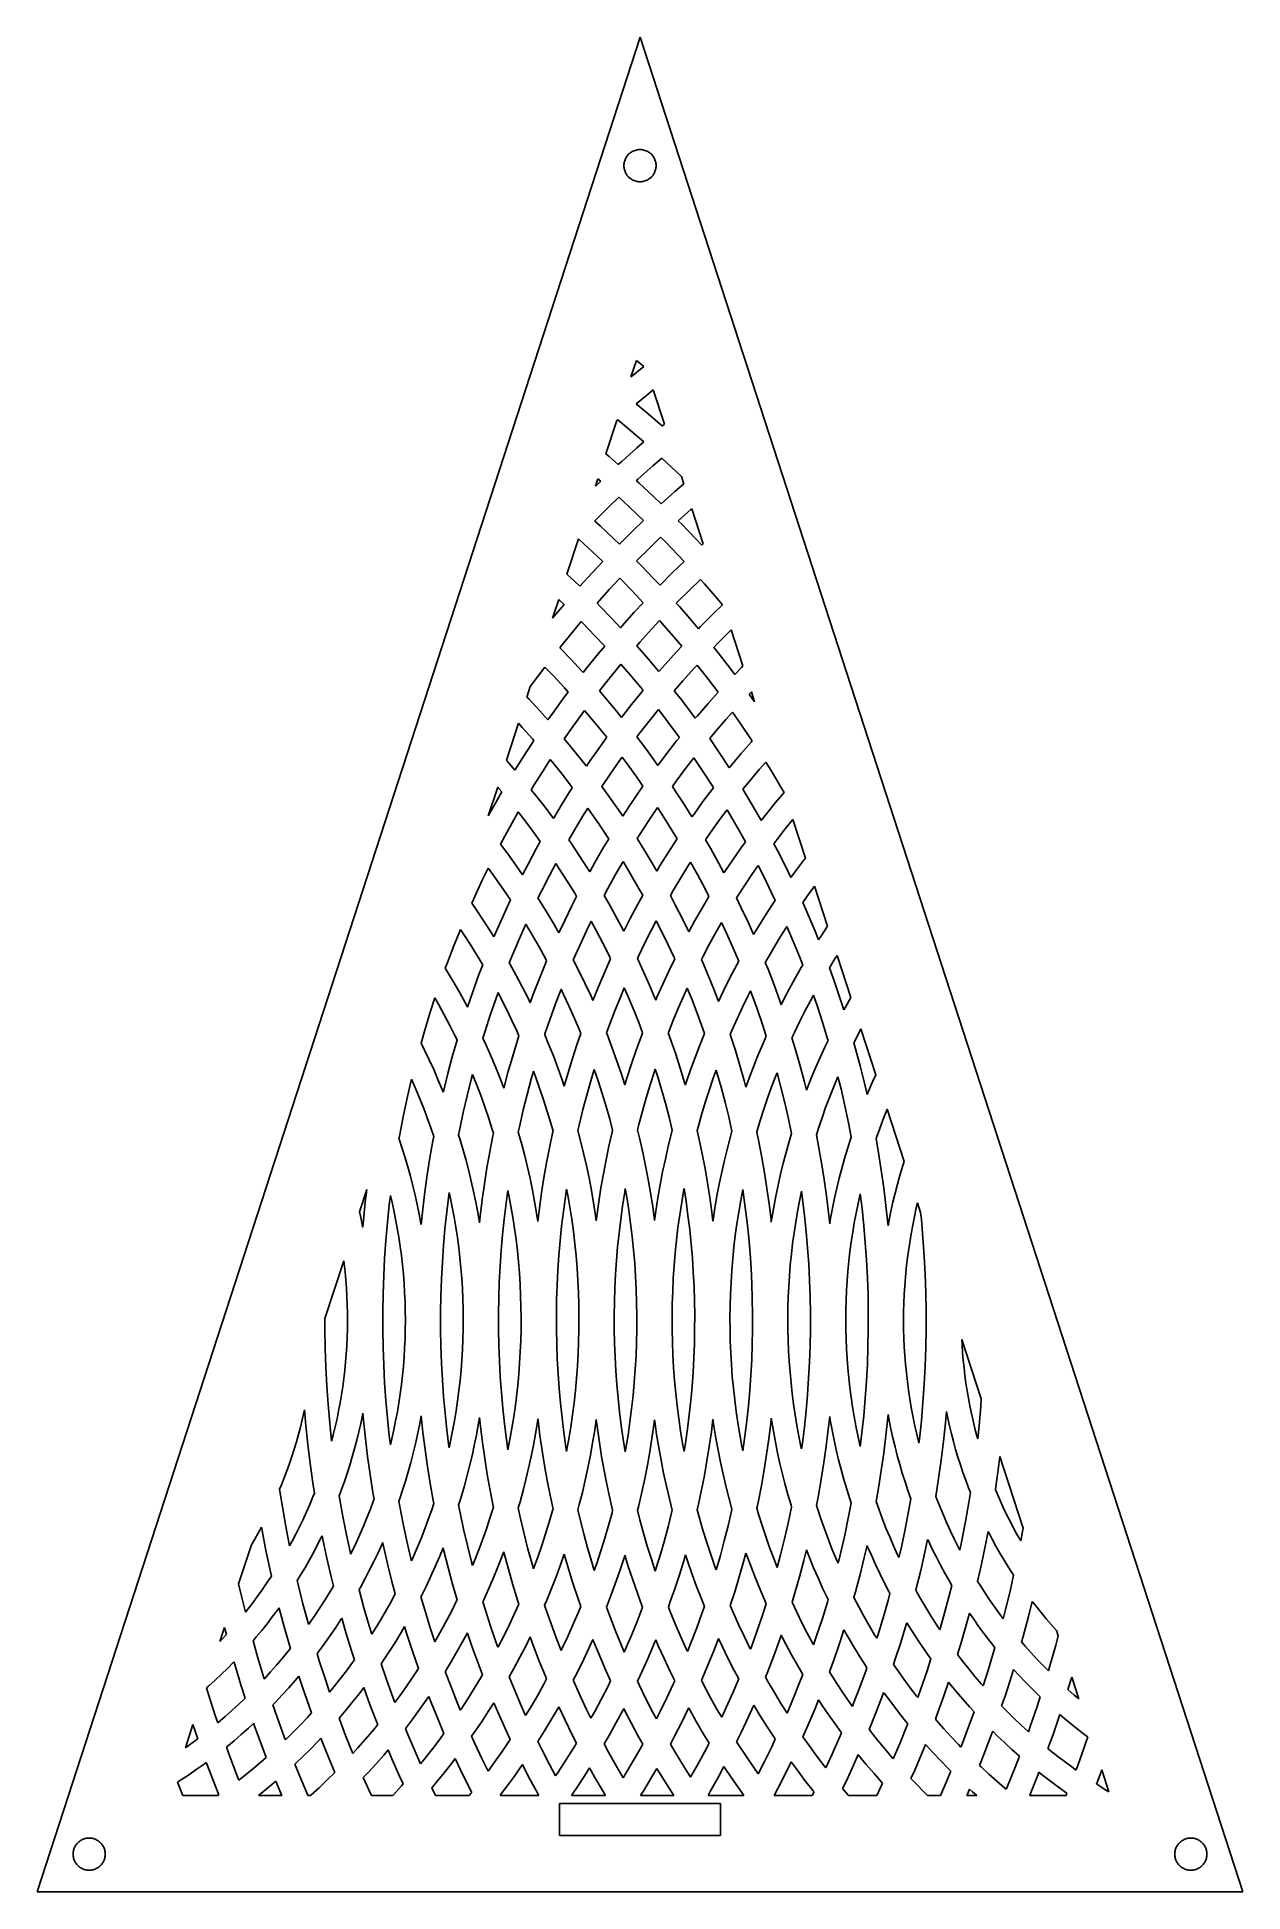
# Model space of a CAD drawing. Header units: metres. Extents: x -75 to 75, y 0 to 231.
import ezdxf

# ---------------------------------------------------------------- set-up
doc = ezdxf.new("R2010")
doc.units = ezdxf.units.M

msp = doc.modelspace()

# ---------------------------------------------------------------- linework, layer by layer
for p, q in [((0, 230.826), (-75, 0)), ((75, 0), (0, 230.826)), ((-2, 214.826), (-1.99605, 214.952)), ((-1.99605, 214.701), (-2, 214.826)), ((-1.99605, 214.952), (-1.98422, 215.077)), ((-1.98422, 214.576), (-1.99605, 214.701)), ((-1.98422, 215.077), (-1.96457, 215.201)), ((-1.96457, 215.201), (-1.93716, 215.324)), ((-1.93716, 215.324), (-1.9021, 215.444)), ((-1.9021, 215.444), (-1.85954, 215.562)), ((-1.85954, 215.562), (-1.80965, 215.678)), ((-1.80965, 215.678), (-1.75261, 215.79)), ((-1.75261, 215.79), (-1.68864, 215.898)), ((-1.68864, 215.898), (-1.61803, 216.002)), ((-1.61803, 216.002), (-1.54102, 216.101)), ((-1.54102, 216.101), (-1.45793, 216.195)), ((-1.45793, 216.195), (-1.36908, 216.284)), ((-1.36908, 216.284), (-1.27484, 216.367)), ((-1.27484, 216.367), (-1.17557, 216.444)), ((-1.17557, 216.444), (-1.07164, 216.515)), ((-1.07164, 216.515), (-0.9635, 216.579)), ((-0.9635, 216.579), (-0.85155, 216.636)), ((-0.85155, 216.636), (-0.73624, 216.686)), ((-0.73624, 216.686), (-0.61803, 216.728)), ((-0.61803, 216.728), (-0.49738, 216.763)), ((-0.49738, 216.763), (-0.37476, 216.791)), ((-0.37476, 216.791), (-0.25066, 216.81)), ((-0.25066, 216.81), (-0.12558, 216.822)), ((-0.12558, 216.822), (0, 216.826)), ((0, 216.826), (0.12558, 216.822)), ((0.12558, 216.822), (0.25066, 216.81)), ((0.25066, 216.81), (0.37476, 216.791)), ((0.37476, 216.791), (0.49738, 216.763)), ((0.49738, 216.763), (0.61803, 216.728)), ((0.61803, 216.728), (0.73624, 216.686)), ((0.73624, 216.686), (0.85155, 216.636)), ((0.85155, 216.636), (0.9635, 216.579)), ((0.9635, 216.579), (1.07164, 216.515)), ((1.07164, 216.515), (1.17557, 216.444)), ((1.17557, 216.444), (1.27484, 216.367)), ((1.27484, 216.367), (1.36908, 216.284)), ((1.36908, 216.284), (1.45793, 216.195)), ((1.45793, 216.195), (1.54102, 216.101)), ((1.54102, 216.101), (1.61803, 216.002)), ((1.61803, 216.002), (1.68864, 215.898)), ((1.68864, 215.898), (1.75261, 215.79)), ((1.75261, 215.79), (1.80965, 215.678)), ((1.80965, 215.678), (1.85954, 215.562)), ((1.85954, 215.562), (1.9021, 215.444)), ((1.9021, 215.444), (1.93716, 215.324)), ((1.93716, 215.324), (1.96457, 215.201)), ((1.96457, 215.201), (1.98422, 215.077)), ((1.98422, 215.077), (1.99605, 214.952)), ((1.99605, 214.701), (1.98422, 214.576)), ((1.99605, 214.952), (2, 214.826)), ((2, 214.826), (1.99605, 214.701)), ((-1.96457, 214.451), (-1.98422, 214.576)), ((-1.93716, 214.329), (-1.96457, 214.451)), ((-1.9021, 214.208), (-1.93716, 214.329)), ((-1.85954, 214.09), (-1.9021, 214.208)), ((-1.80965, 213.975), (-1.85954, 214.09)), ((-1.75261, 213.863), (-1.80965, 213.975)), ((-1.68864, 213.755), (-1.75261, 213.863)), ((-1.61803, 213.651), (-1.68864, 213.755)), ((-1.54102, 213.551), (-1.61803, 213.651)), ((-1.45793, 213.457), (-1.54102, 213.551)), ((-1.36908, 213.368), (-1.45793, 213.457)), ((-1.27484, 213.285), (-1.36908, 213.368)), ((-1.17557, 213.208), (-1.27484, 213.285)), ((-1.07164, 213.138), (-1.17557, 213.208)), ((-0.9635, 213.074), (-1.07164, 213.138)), ((-0.85155, 213.017), (-0.9635, 213.074)), ((-0.73624, 212.967), (-0.85155, 213.017)), ((-0.61803, 212.924), (-0.73624, 212.967)), ((-0.49738, 212.889), (-0.61803, 212.924)), ((-0.37476, 212.862), (-0.49738, 212.889)), ((-0.25066, 212.842), (-0.37476, 212.862)), ((-0.12558, 212.83), (-0.25066, 212.842)), ((0, 212.826), (-0.12558, 212.83)), ((0.12558, 212.83), (0, 212.826)), ((0.25066, 212.842), (0.12558, 212.83)), ((0.37476, 212.862), (0.25066, 212.842)), ((0.49738, 212.889), (0.37476, 212.862)), ((0.61803, 212.924), (0.49738, 212.889)), ((0.73624, 212.967), (0.61803, 212.924)), ((0.85155, 213.017), (0.73624, 212.967)), ((0.9635, 213.074), (0.85155, 213.017)), ((1.07164, 213.138), (0.9635, 213.074)), ((1.17557, 213.208), (1.07164, 213.138)), ((1.27484, 213.285), (1.17557, 213.208)), ((1.36908, 213.368), (1.27484, 213.285)), ((1.45793, 213.457), (1.36908, 213.368)), ((1.54102, 213.551), (1.45793, 213.457)), ((1.61803, 213.651), (1.54102, 213.551)), ((1.68864, 213.755), (1.61803, 213.651)), ((1.75261, 213.863), (1.68864, 213.755)), ((1.80965, 213.975), (1.75261, 213.863)), ((1.85954, 214.09), (1.80965, 213.975)), ((1.9021, 214.208), (1.85954, 214.09)), ((1.93716, 214.329), (1.9021, 214.208)), ((1.96457, 214.451), (1.93716, 214.329)), ((1.98422, 214.576), (1.96457, 214.451)), ((-1.11984, 188.547), (-0.45519, 190.593)), ((0.4774, 189.839), (-1.04688, 188.608)), ((-0.45519, 190.593), (0.4774, 189.839)), ((-1.04688, 188.608), (-1.11984, 188.547)), ((-0.46727, 185.181), (0.8411, 186.277)), ((0.77534, 184.141), (-0.46727, 185.181)), ((0.8411, 186.277), (1.64616, 186.927)), ((1.64616, 186.927), (3.0392, 182.64)), ((-4.23859, 178.948), (-2.8893, 183.101)), ((-2.8893, 183.101), (-2.77452, 183.201)), ((-2.77452, 183.201), (-1.15302, 181.842)), ((2.73967, 182.437), (0.77534, 184.141)), ((2.76718, 182.412), (2.73967, 182.437)), ((3.0392, 182.64), (2.76718, 182.412)), ((-1.15302, 181.842), (0.45772, 180.445)), ((0.45772, 180.445), (-0.37785, 179.72)), ((-3.85272, 178.625), (-4.23859, 178.948)), ((-2.69669, 177.621), (-3.85272, 178.625)), ((-2.26482, 178.024), (-2.69669, 177.621)), ((-0.37785, 179.72), (-2.26482, 178.024)), ((1.59032, 177.456), (2.71066, 178.428)), ((2.71066, 178.428), (4.53084, 176.734)), ((-5.54735, 174.92), (-5.24237, 175.859)), ((-4.89059, 175.554), (-5.54735, 174.92)), ((-5.24237, 175.859), (-4.89059, 175.554)), ((-0.44531, 175.619), (-0.25743, 175.794)), ((-0.14406, 175.348), (-0.44531, 175.619)), ((-0.25743, 175.794), (1.59032, 177.456)), ((4.53084, 176.734), (5.15308, 176.134)), ((5.15308, 176.134), (5.44373, 175.239)), ((-3.86377, 172.376), (-2.63911, 173.557)), ((-2.63911, 173.557), (-2.15144, 173.119)), ((1.66644, 173.662), (-0.14406, 175.348)), ((2.62492, 172.738), (1.66644, 173.662)), ((4.34576, 174.286), (2.62492, 172.738)), ((5.44373, 175.239), (4.34576, 174.286)), ((-5.62129, 170.621), (-3.86377, 172.376)), ((-2.15144, 173.119), (-0.37956, 171.468)), ((-0.37956, 171.468), (0.43202, 170.685)), ((4.76544, 170.628), (6.31395, 172.022)), ((6.31395, 172.022), (6.45065, 172.14)), ((6.45065, 172.14), (7.87006, 167.772)), ((-5.63689, 170.605), (-5.62129, 170.621)), ((-4.96179, 169.998), (-5.63689, 170.605)), ((-3.24394, 168.396), (-4.96179, 169.998)), ((-0.94621, 169.355), (-2.5634, 167.739)), ((0.43202, 170.685), (-0.94621, 169.355)), ((1.13777, 167.197), (2.57068, 168.58)), ((2.57068, 168.58), (3.0757, 168.076)), ((5.19702, 170.197), (4.76544, 170.628)), ((6.91606, 168.419), (5.19702, 170.197)), ((-9.09343, 164.007), (-7.66711, 168.397)), ((-7.66711, 168.397), (-6.96919, 167.768)), ((-6.96919, 167.768), (-5.28995, 166.202)), ((-5.28995, 166.202), (-4.64384, 165.578)), ((-2.5634, 167.739), (-3.24394, 168.396)), ((-0.42435, 165.636), (1.13777, 167.197)), ((3.0757, 168.076), (4.75804, 166.335)), ((4.75804, 166.335), (5.48486, 165.557)), ((7.68011, 167.601), (6.91606, 168.419)), ((7.87006, 167.772), (7.68011, 167.601)), ((-8.15434, 163.131), (-9.09343, 164.007)), ((-5.97069, 164.157), (-7.48137, 162.48)), ((-4.64384, 165.578), (-5.97069, 164.157)), ((0.10585, 165.106), (-0.42435, 165.636)), ((1.7368, 163.418), (0.10585, 165.106)), ((4.05533, 164.176), (2.48987, 162.61)), ((5.48486, 165.557), (4.05533, 164.176)), ((-7.48137, 162.48), (-8.15434, 163.131)), ((-5.34268, 160.372), (-3.77663, 162.111)), ((-3.77663, 162.111), (-2.50482, 163.474)), ((-2.50482, 163.474), (-2.01547, 162.985)), ((-2.01547, 162.985), (-0.4212, 161.334)), ((2.48987, 162.61), (1.7368, 163.418)), ((4.56105, 160.439), (6.13931, 162.018)), ((6.13931, 162.018), (7.51125, 163.343)), ((7.51125, 163.343), (8.02959, 162.768)), ((8.02959, 162.768), (9.61783, 160.943)), ((-10.8845, 158.495), (-10.1171, 160.856)), ((-9.4494, 160.211), (-10.7141, 158.705)), ((-10.1171, 160.856), (-9.4494, 160.211)), ((-4.98532, 160.015), (-5.34268, 160.372)), ((-3.44244, 158.416), (-4.98532, 160.015)), ((0.41016, 160.442), (-0.70494, 159.246)), ((-0.4212, 161.334), (0.41016, 160.442)), ((4.51659, 160.393), (4.56105, 160.439)), ((4.90839, 159.958), (4.51659, 160.393)), ((6.44806, 158.187), (4.90839, 159.958)), ((10.2686, 160.168), (9.05687, 158.997)), ((9.61783, 160.943), (10.2686, 160.168)), ((-10.7141, 158.705), (-10.8845, 158.495)), ((-8.41599, 156.776), (-7.30855, 158.095)), ((-7.30855, 158.095), (-7.10663, 157.893)), ((-7.10663, 157.893), (-5.60046, 156.332)), ((-2.42671, 157.326), (-3.44244, 158.416)), ((-2.23306, 157.549), (-2.42671, 157.326)), ((-0.70494, 159.246), (-2.23306, 157.549)), ((-0.00363, 155.542), (1.48912, 157.2)), ((1.48912, 157.2), (2.43791, 158.218)), ((2.43791, 158.218), (2.67896, 157.951)), ((2.67896, 157.951), (4.18393, 156.219)), ((7.27432, 157.203), (6.44806, 158.187)), ((7.5309, 157.469), (7.27432, 157.203)), ((9.05687, 158.997), (7.5309, 157.469)), ((11.1409, 156.839), (11.3551, 157.046)), ((11.3551, 157.046), (12.8105, 152.567)), ((-9.98811, 154.832), (-9.89915, 154.946)), ((-8.62169, 153.415), (-9.98811, 154.832)), ((-9.89915, 154.946), (-8.41599, 156.776)), ((-5.60046, 156.332), (-4.39333, 155.036)), ((-4.39333, 155.036), (-5.19861, 154.077)), ((-0.39737, 155.088), (-0.00363, 155.542)), ((1.01414, 153.464), (-0.39737, 155.088)), ((4.18393, 156.219), (5.19394, 155.016)), ((5.19394, 155.016), (4.56081, 154.336)), ((9.18976, 154.868), (9.65222, 155.348)), ((9.43286, 154.568), (9.18976, 154.868)), ((9.65222, 155.348), (11.1409, 156.839)), ((-12.7679, 151.209), (-11.8437, 152.435)), ((-11.8437, 152.435), (-10.7797, 151.331)), ((-7.19368, 151.881), (-8.62169, 153.415)), ((-5.19861, 154.077), (-6.63515, 152.303)), ((-2.90047, 152.148), (-2.36803, 152.783)), ((-2.36803, 152.783), (-1.24998, 151.496)), ((2.36005, 151.859), (1.01414, 153.464)), ((3.11758, 152.731), (2.36005, 151.859)), ((4.56081, 154.336), (3.11758, 152.731)), ((6.75487, 152.29), (7.10905, 152.67)), ((7.10905, 152.67), (8.51309, 150.873)), ((10.8771, 152.72), (9.43286, 154.568)), ((11.7879, 151.512), (10.8771, 152.72)), ((12.6221, 152.378), (11.7879, 151.512)), ((12.8105, 152.567), (12.6221, 152.378)), ((-13.6428, 150.005), (-12.7679, 151.209)), ((-10.7797, 151.331), (-9.38774, 149.835)), ((-7.07115, 151.744), (-7.19368, 151.881)), ((-6.63515, 152.303), (-7.07115, 151.744)), ((-5.04691, 149.463), (-4.30371, 150.415)), ((-4.30371, 150.415), (-2.90047, 152.148)), ((-1.24998, 151.496), (0.14272, 149.834)), ((4.26997, 149.483), (5.34702, 150.724)), ((5.34702, 150.724), (6.75487, 152.29)), ((8.51309, 150.873), (9.70555, 149.291)), ((-14.0695, 148.692), (-13.6428, 150.005)), ((-13.8009, 148.413), (-14.0695, 148.692)), ((-12.4594, 146.97), (-13.8009, 148.413)), ((-9.4136, 148.681), (-10.7547, 146.835)), ((-8.92912, 149.324), (-9.4136, 148.681)), ((-9.38774, 149.835), (-8.92912, 149.324)), ((-4.41977, 148.74), (-5.04691, 149.463)), ((-3.07468, 147.135), (-4.41977, 148.74)), ((-1.03969, 147.771), (-2.29214, 146.167)), ((0.31691, 149.449), (-1.03969, 147.771)), ((0.14272, 149.834), (0.38702, 149.532)), ((0.38702, 149.532), (0.31691, 149.449)), ((5.20345, 148.288), (4.26997, 149.483)), ((6.53851, 146.515), (5.20345, 148.288)), ((8.46823, 147.914), (7.13672, 146.378)), ((9.70555, 149.291), (8.46823, 147.914)), ((13.5894, 149.058), (13.8594, 149.339)), ((13.6672, 148.951), (13.5894, 149.058)), ((14.2604, 148.104), (13.6672, 148.951)), ((13.8594, 149.339), (14.2604, 148.104)), ((-16.6236, 140.831), (-15.1278, 145.435)), ((-15.1278, 145.435), (-14.6535, 144.924)), ((-11.4485, 145.844), (-12.4594, 146.97)), ((-10.7547, 146.835), (-11.4485, 145.844)), ((-8.32764, 145.072), (-7.01768, 146.876)), ((-7.01768, 146.876), (-6.9044, 147.026)), ((-6.9044, 147.026), (-6.6839, 146.772)), ((-6.6839, 146.772), (-5.3728, 145.206)), ((-2.29214, 146.167), (-3.07468, 147.135)), ((-0.00256, 144.224), (1.29175, 145.883)), ((1.29175, 145.883), (2.30046, 147.131)), ((2.30046, 147.131), (2.8394, 146.441)), ((2.8394, 146.441), (4.14261, 144.709)), ((6.86938, 146.059), (6.53851, 146.515)), ((7.13672, 146.378), (6.86938, 146.059)), ((9.40085, 144.41), (10.6977, 145.906)), ((10.6977, 145.906), (11.5067, 146.807)), ((11.5067, 146.807), (12.5547, 145.311)), ((-14.6535, 144.924), (-13.373, 143.497)), ((-13.373, 143.497), (-13.1936, 143.29)), ((-13.1936, 143.29), (-13.3386, 143.075)), ((-9.42488, 143.504), (-8.32764, 145.072)), ((-8.59019, 142.506), (-9.42488, 143.504)), ((-5.3728, 145.206), (-4.14424, 143.686)), ((-4.14424, 143.686), (-4.92978, 142.603)), ((-0.37537, 143.729), (-0.00256, 144.224)), ((0.78833, 142.182), (-0.37537, 143.729)), ((4.55576, 143.24), (3.30708, 141.638)), ((4.14261, 144.709), (4.89975, 143.666)), ((4.89975, 143.666), (4.55576, 143.24)), ((8.66985, 143.537), (9.40085, 144.41)), ((9.11421, 142.902), (8.66985, 143.537)), ((12.5547, 145.311), (13.836, 143.411)), ((13.9475, 143.239), (13.8189, 143.096)), ((13.836, 143.411), (13.9475, 143.239)), ((-16.4942, 140.687), (-16.6236, 140.831)), ((-14.5807, 141.163), (-15.5555, 139.602)), ((-13.3386, 143.075), (-14.5807, 141.163)), ((-12.0647, 139.529), (-11.1671, 140.911)), ((-11.1671, 140.911), (-10.8883, 140.578)), ((-7.35349, 140.975), (-8.59019, 142.506)), ((-6.66644, 140.093), (-7.35349, 140.975)), ((-6.16527, 140.837), (-6.66644, 140.093)), ((-4.92978, 142.603), (-6.16527, 140.837)), ((-3.70781, 139.116), (-2.50272, 140.84)), ((-2.50272, 140.84), (-2.23434, 141.21)), ((-2.23434, 141.21), (-1.60757, 140.376)), ((2.0173, 140.487), (0.78833, 142.182)), ((3.30708, 141.638), (2.22174, 140.195)), ((5.67111, 139.791), (6.70166, 141.114)), ((6.70166, 141.114), (7.86697, 139.385)), ((10.3541, 141.062), (9.11421, 142.902)), ((11.11, 139.897), (10.3541, 141.062)), ((12.5706, 141.655), (11.348, 140.192)), ((13.8189, 143.096), (12.5706, 141.655)), ((-15.5555, 139.602), (-16.4942, 140.687)), ((-13.2449, 137.639), (-12.0647, 139.529)), ((-10.8883, 140.578), (-9.68492, 139.087)), ((-9.68492, 139.087), (-8.50795, 137.575)), ((-4.75421, 137.562), (-3.70781, 139.116)), ((-1.60757, 140.376), (-0.40974, 138.724)), ((-0.40974, 138.724), (0.36592, 137.614)), ((2.22174, 140.195), (2.0173, 140.487)), ((4.48267, 138.21), (5.67111, 139.791)), ((7.86697, 139.385), (9.04546, 137.568)), ((11.348, 140.192), (11.11, 139.897)), ((13.6461, 138.264), (14.8348, 139.687)), ((14.8348, 139.687), (15.6337, 140.609)), ((15.6337, 140.609), (16.2978, 139.547)), ((16.2978, 139.547), (17.4775, 137.583)), ((-18.8712, 133.914), (-17.7053, 137.502)), ((-17.1865, 136.887), (-18.1029, 135.3)), ((-17.7053, 137.502), (-17.5517, 137.325)), ((-17.5517, 137.325), (-17.1865, 136.887)), ((-13.5299, 137.164), (-13.2449, 137.639)), ((-12.9489, 136.444), (-13.5299, 137.164)), ((-11.8176, 134.989), (-12.9489, 136.444)), ((-8.54227, 137.241), (-9.68304, 135.413)), ((-8.41017, 137.445), (-8.54227, 137.241)), ((-8.50795, 137.575), (-8.41017, 137.445)), ((-3.80762, 136.255), (-4.75421, 137.562)), ((-2.68158, 134.642), (-3.80762, 136.255)), ((-0.26738, 136.707), (-1.40048, 135.023)), ((0.36592, 137.614), (-0.26738, 136.707)), ((4.02249, 137.574), (4.48267, 138.21)), ((4.38501, 137.036), (4.02249, 137.574)), ((5.52304, 135.28), (4.38501, 137.036)), ((8.98076, 137.206), (7.83693, 135.682)), ((9.14218, 137.413), (8.98076, 137.206)), ((9.04546, 137.568), (9.14218, 137.413)), ((12.7999, 137.215), (13.6461, 138.264)), ((13.8774, 135.42), (12.7999, 137.215)), ((17.9155, 136.825), (16.8635, 135.564)), ((17.4775, 137.583), (17.9155, 136.825)), ((-18.1029, 135.3), (-18.8712, 133.914)), ((-15.5048, 133.8), (-15.1589, 134.399)), ((-15.1589, 134.399), (-14.1816, 133.142)), ((-10.773, 133.597), (-11.8176, 134.989)), ((-9.68304, 135.413), (-10.773, 133.597)), ((-7.1389, 133.823), (-6.49644, 134.853)), ((-6.49644, 134.853), (-6.23466, 134.492)), ((-6.23466, 134.492), (-5.13902, 132.921)), ((-2.15475, 133.859), (-2.68158, 134.642)), ((-1.40048, 135.023), (-2.15475, 133.859)), ((1.08662, 133.345), (2.16411, 134.948)), ((2.16411, 134.948), (3.00703, 133.647)), ((6.46393, 133.772), (5.52304, 135.28)), ((6.72008, 134.139), (6.46393, 133.772)), ((7.83693, 135.682), (6.72008, 134.139)), ((10.2328, 133.877), (10.8285, 134.67)), ((10.8285, 134.67), (11.3059, 133.875)), ((14.9852, 133.5), (13.8774, 135.42)), ((15.7467, 134.178), (15.0827, 133.324)), ((16.8635, 135.564), (15.7467, 134.178)), ((-17.3632, 130.386), (-16.584, 131.852)), ((-16.584, 131.852), (-15.5048, 133.8)), ((-14.1816, 133.142), (-13.1079, 131.71)), ((-13.1079, 131.71), (-12.4023, 130.734)), ((-8.85864, 130.913), (-8.22008, 132.021)), ((-8.22008, 132.021), (-7.1389, 133.823)), ((-5.13902, 132.921), (-4.07117, 131.332)), ((-0.35339, 131.099), (0.01218, 131.686)), ((0.01218, 131.686), (1.08662, 133.345)), ((3.00703, 133.647), (4.08594, 131.916)), ((4.08594, 131.916), (4.60463, 131.05)), ((8.14859, 130.943), (9.14713, 132.376)), ((9.14713, 132.376), (10.2328, 133.877)), ((11.3059, 133.875), (12.3871, 132)), ((12.3871, 132), (13.1117, 130.691)), ((15.0827, 133.324), (14.9852, 133.5)), ((17.0185, 130.926), (18.0781, 132.29)), ((18.0781, 132.29), (19.019, 133.459)), ((19.019, 133.459), (20.5777, 128.662)), ((-16.4622, 129.182), (-17.3632, 130.386)), ((-12.9106, 129.816), (-13.9204, 127.914)), ((-12.4023, 130.734), (-12.9106, 129.816)), ((-8.57947, 130.512), (-8.85864, 130.913)), ((-7.55313, 128.984), (-8.57947, 130.512)), ((-4.61998, 129.858), (-5.63214, 128.1)), ((-3.89731, 131.064), (-4.61998, 129.858)), ((-4.07117, 131.332), (-3.89731, 131.064)), ((0.52412, 129.69), (-0.35339, 131.099)), ((1.53418, 128.004), (0.52412, 129.69)), ((3.53459, 129.398), (2.52884, 127.782)), ((4.56859, 130.997), (3.53459, 129.398)), ((4.60463, 131.05), (4.56859, 130.997)), ((8.74983, 129.9), (8.14859, 130.943)), ((9.76195, 128.07), (8.74983, 129.9)), ((12.545, 129.907), (11.5284, 128.447)), ((13.1117, 130.691), (12.545, 129.907)), ((16.6547, 130.44), (17.0185, 130.926)), ((17.099, 129.604), (16.6547, 130.44)), ((18.1044, 127.63), (17.099, 129.604)), ((-19.6142, 125.901), (-18.8803, 127.407)), ((-18.8803, 127.407), (-18.8581, 127.377)), ((-18.8581, 127.377), (-17.8845, 126.028)), ((-15.4575, 127.791), (-16.4622, 129.182)), ((-14.6058, 126.567), (-15.4575, 127.791)), ((-13.9204, 127.914), (-14.6058, 126.567)), ((-11.2716, 126.506), (-10.4906, 127.977)), ((-10.4906, 127.977), (-10.0402, 127.306)), ((-10.0402, 127.306), (-9.06982, 125.804)), ((-6.5538, 127.438), (-7.55313, 128.984)), ((-6.25974, 126.965), (-6.5538, 127.438)), ((-5.63214, 128.1), (-6.25974, 126.965)), ((-3.03407, 126.6), (-2.09828, 128.226)), ((-2.09828, 128.226), (-2.02002, 128.1)), ((-2.02002, 128.1), (-1.03732, 126.458)), ((2.08664, 127.043), (1.53418, 128.004)), ((2.52884, 127.782), (2.08664, 127.043)), ((5.07298, 126.193), (6.05061, 127.764)), ((6.05061, 127.764), (6.29454, 128.142)), ((6.29454, 128.142), (7.13808, 126.616)), ((10.4322, 126.807), (9.76195, 128.07)), ((10.5377, 126.971), (10.4322, 126.807)), ((11.5284, 128.447), (10.5377, 126.971)), ((13.9859, 126.727), (14.6859, 127.733)), ((14.6859, 127.733), (15.4313, 126.268)), ((18.7799, 126.243), (18.1044, 127.63)), ((19.3373, 127.016), (18.7799, 126.243)), ((20.3281, 128.34), (19.3373, 127.016)), ((20.5777, 128.662), (20.3281, 128.34)), ((-20.5542, 123.884), (-19.6142, 125.901)), ((-17.8845, 126.028), (-16.9348, 124.662)), ((-16.9348, 124.662), (-16.1233, 123.45)), ((-12.2237, 124.633), (-11.2716, 126.506)), ((-9.06982, 125.804), (-8.12596, 124.285)), ((-4.45898, 123.985), (-3.98946, 124.871)), ((-3.98946, 124.871), (-3.03407, 126.6)), ((-1.03732, 126.458), (-0.08362, 124.8)), ((-0.08362, 124.8), (0.34264, 124.028)), ((4.12312, 124.604), (5.07298, 126.193)), ((7.13808, 126.616), (8.09296, 124.815)), ((8.09296, 124.815), (8.575, 123.867)), ((12.089, 123.843), (13.0248, 125.293)), ((13.0248, 125.293), (13.9859, 126.727)), ((15.4313, 126.268), (16.3786, 124.323)), ((20.797, 123.912), (21.7097, 125.178)), ((21.7097, 125.178), (23.3289, 120.195)), ((-20.9267, 123.047), (-20.5542, 123.884)), ((-20.3753, 122.253), (-20.9267, 123.047)), ((-16.1233, 123.45), (-16.7477, 122.109)), ((-12.6921, 123.671), (-12.2237, 124.633)), ((-12.5922, 123.516), (-12.6921, 123.671)), ((-11.6878, 122.059), (-12.5922, 123.516)), ((-8.48149, 122.726), (-9.36795, 120.904)), ((-7.89015, 123.89), (-8.48149, 122.726)), ((-8.12596, 124.285), (-7.89015, 123.89)), ((-3.72093, 122.7), (-4.45898, 123.985)), ((-2.83258, 121.089), (-3.72093, 122.7)), ((-0.31605, 122.835), (-1.20596, 121.154)), ((0.34264, 124.028), (-0.31605, 122.835)), ((3.77382, 123.996), (4.12312, 124.604)), ((4.38457, 122.844), (3.77382, 123.996)), ((5.27386, 121.092), (4.38457, 122.844)), ((7.72324, 122.441), (6.83862, 120.9)), ((8.575, 123.867), (7.72324, 122.441)), ((12.0061, 123.709), (12.089, 123.843)), ((12.6036, 122.482), (12.0061, 123.709)), ((13.485, 120.587), (12.6036, 122.482)), ((16.5067, 122.944), (15.6115, 121.556)), ((16.3786, 124.323), (16.8098, 123.397)), ((16.8098, 123.397), (16.5067, 122.944)), ((20.2412, 123.112), (20.797, 123.912)), ((20.9106, 121.607), (20.2412, 123.112)), ((-19.4913, 120.931), (-20.3753, 122.253)), ((-18.6307, 119.595), (-19.4913, 120.931)), ((-17.6219, 120.142), (-18.1695, 118.85)), ((-16.7477, 122.109), (-17.6219, 120.142)), ((-14.8812, 118.922), (-14.2101, 120.433)), ((-14.2101, 120.433), (-13.3805, 119.042)), ((-10.809, 120.587), (-11.6878, 122.059)), ((-10.0945, 119.341), (-10.809, 120.587)), ((-9.36795, 120.904), (-10.0945, 119.341)), ((-6.67157, 119.589), (-6.09019, 120.785)), ((-6.09019, 120.785), (-5.45644, 119.635)), ((-2.01892, 119.551), (-2.83258, 121.089)), ((-1.20596, 121.154), (-2.01892, 119.551)), ((1.44289, 119.745), (2.03008, 120.855)), ((2.03008, 120.855), (2.60085, 119.73)), ((6.05675, 119.481), (5.27386, 121.092)), ((6.83862, 120.9), (6.05675, 119.481)), ((9.43669, 119.4), (10.1502, 120.644)), ((10.1502, 120.644), (10.7661, 119.32)), ((14.1321, 119.131), (13.485, 120.587)), ((14.7407, 120.152), (14.1321, 119.131)), ((15.6115, 121.556), (14.7407, 120.152)), ((18.1275, 119.922), (18.272, 120.146)), ((18.272, 120.146), (19.0137, 118.396)), ((21.7752, 119.568), (20.9106, 121.607)), ((23.3242, 120.188), (22.4758, 118.918)), ((23.3289, 120.195), (23.3242, 120.188)), ((-23.9568, 115.663), (-23.1603, 117.74)), ((-23.1603, 117.74), (-22.3342, 119.786)), ((-22.3342, 119.786), (-21.9784, 119.254)), ((-21.9784, 119.254), (-21.1467, 117.961)), ((-21.1467, 117.961), (-20.3379, 116.654)), ((-18.1695, 118.85), (-18.6307, 119.595)), ((-15.6999, 116.989), (-14.8812, 118.922)), ((-13.3805, 119.042), (-12.5544, 117.6)), ((-8.29477, 116.014), (-7.5034, 117.798)), ((-7.5034, 117.798), (-6.67157, 119.589)), ((-5.45644, 119.635), (-4.62149, 118.055)), ((-4.62149, 118.055), (-3.81441, 116.461)), ((-0.20026, 116.432), (0.60678, 118.096)), ((0.60678, 118.096), (1.44289, 119.745)), ((2.60085, 119.73), (3.43591, 118.01)), ((3.43591, 118.01), (4.24069, 116.277)), ((7.80011, 116.365), (8.60507, 117.889)), ((8.60507, 117.889), (9.43669, 119.4)), ((10.7661, 119.32), (11.5925, 117.458)), ((16.4663, 117.188), (17.2849, 118.562)), ((17.2849, 118.562), (18.1275, 119.922)), ((19.0137, 118.396), (19.8224, 116.391)), ((22.2066, 118.5), (21.7752, 119.568)), ((22.4758, 118.918), (22.2066, 118.5)), ((-24.2184, 114.944), (-23.9568, 115.663)), ((-20.3379, 116.654), (-19.5723, 115.368)), ((-16.2554, 115.611), (-15.6999, 116.989)), ((-16.1917, 115.5), (-16.2554, 115.611)), ((-15.4271, 114.108), (-16.1917, 115.5)), ((-12.5544, 117.6), (-11.7537, 116.144)), ((-11.6113, 115.874), (-11.8338, 115.348)), ((-11.7537, 116.144), (-11.6113, 115.874)), ((-7.55663, 114.555), (-8.29477, 116.014)), ((-3.69691, 116.023), (-4.46683, 114.285)), ((-3.81441, 116.461), (-3.65048, 116.123)), ((-3.65048, 116.123), (-3.69691, 116.023)), ((-0.33063, 116.151), (-0.20026, 116.432)), ((0.4342, 114.502), (-0.33063, 116.151)), ((4.31273, 116.114), (3.57468, 114.591)), ((4.24069, 116.277), (4.31273, 116.114)), ((7.63098, 116.031), (7.80011, 116.365)), ((7.75558, 115.75), (7.63098, 116.031)), ((8.51997, 113.942), (7.75558, 115.75)), ((12.2746, 115.846), (11.5085, 114.393)), ((11.5925, 117.458), (12.2746, 115.846)), ((15.5915, 115.653), (15.6721, 115.8)), ((15.9283, 114.818), (15.5915, 115.653)), ((15.6721, 115.8), (16.4663, 117.188)), ((19.8224, 116.391), (20.2366, 115.311)), ((23.5552, 115.012), (24.1659, 116)), ((24.1659, 116), (24.5151, 116.544)), ((24.5151, 116.544), (26.2225, 111.289)), ((-23.8997, 114.428), (-24.2184, 114.944)), ((-23.1522, 113.17), (-23.8997, 114.428)), ((-22.4271, 111.9), (-23.1522, 113.17)), ((-20.0358, 114.158), (-20.7701, 112.137)), ((-19.5723, 115.368), (-20.0358, 114.158)), ((-14.6871, 112.703), (-15.4271, 114.108)), ((-12.5904, 113.469), (-13.314, 111.578)), ((-11.8338, 115.348), (-12.5904, 113.469)), ((-6.81033, 113.013), (-7.55663, 114.555)), ((-4.46683, 114.285), (-5.20615, 112.535)), ((1.17805, 112.821), (0.4342, 114.502)), ((3.57468, 114.591), (2.82851, 112.98)), ((9.25255, 112.121), (8.51997, 113.942)), ((11.5085, 114.393), (10.7643, 112.92)), ((16.6749, 112.868), (15.9283, 114.818)), ((19.3094, 113.7), (18.5757, 112.363)), ((20.0664, 115.025), (19.3094, 113.7)), ((20.2366, 115.311), (20.0664, 115.025)), ((24.153, 113.368), (23.5552, 115.012)), ((24.8728, 111.276), (24.153, 113.368)), ((-26.1266, 109.356), (-25.5111, 111.252)), ((-25.5111, 111.252), (-25.0252, 110.4)), ((-21.7244, 110.617), (-22.4271, 111.9)), ((-20.7701, 112.137), (-21.4632, 110.12)), ((-18.6324, 109.127), (-17.951, 111.111)), ((-17.951, 111.111), (-17.6604, 111.911)), ((-17.6604, 111.911), (-17.3359, 111.295)), ((-17.3359, 111.295), (-16.6449, 109.924)), ((-13.9719, 111.286), (-14.6871, 112.703)), ((-13.6566, 110.633), (-13.9719, 111.286)), ((-13.314, 111.578), (-13.6566, 110.633)), ((-10.5132, 110.503), (-9.81375, 112.333)), ((-9.81375, 112.333), (-9.50671, 111.698)), ((-9.50671, 111.698), (-8.81013, 110.191)), ((-6.09122, 111.459), (-6.81033, 113.013)), ((-5.85429, 110.922), (-6.09122, 111.459)), ((-5.20615, 112.535), (-5.85429, 110.922)), ((-3.13313, 109.648), (-2.44464, 111.363)), ((-2.44464, 111.363), (-1.96249, 112.505)), ((-1.96249, 112.505), (-1.56258, 111.601)), ((-1.56258, 111.601), (-0.86919, 109.956)), ((1.89233, 111.128), (1.17805, 112.821)), ((1.95186, 110.98), (1.89233, 111.128)), ((2.1107, 111.357), (1.95186, 110.98)), ((2.82851, 112.98), (2.1107, 111.357)), ((4.85135, 110.137), (5.54742, 111.712)), ((5.54742, 111.712), (5.88776, 112.448)), ((5.88776, 112.448), (6.47099, 110.997)), ((6.47099, 110.997), (7.15236, 109.213)), ((9.75517, 110.806), (9.25255, 112.121)), ((10.046, 111.435), (9.75517, 110.806)), ((10.7643, 112.92), (10.046, 111.435)), ((12.7424, 110.12), (13.4373, 111.558)), ((13.4373, 111.558), (13.7368, 112.152)), ((13.7368, 112.152), (13.8741, 111.793)), ((13.8741, 111.793), (14.5681, 109.88)), ((17.3872, 110.906), (16.6749, 112.868)), ((17.5592, 110.405), (17.3872, 110.906)), ((17.8657, 111.013), (17.5592, 110.405)), ((18.5757, 112.363), (17.8657, 111.013)), ((20.5145, 109.605), (21.1996, 110.908)), ((21.1996, 110.908), (21.585, 111.612)), ((21.585, 111.612), (22.0363, 110.299)), ((25.3625, 109.767), (24.8728, 111.276)), ((26.2225, 111.289), (25.5448, 110.1)), ((-26.7758, 107.231), (-26.1266, 109.356)), ((-25.0252, 110.4), (-24.3482, 109.163)), ((-24.3482, 109.163), (-23.6932, 107.915)), ((-21.4632, 110.12), (-21.7244, 110.617)), ((-19.2789, 107.131), (-18.6324, 109.127)), ((-16.6449, 109.924), (-15.978, 108.542)), ((-15.978, 108.542), (-15.3356, 107.148)), ((-11.8247, 106.783), (-11.1853, 108.648)), ((-11.1853, 108.648), (-10.5132, 110.503)), ((-8.81013, 110.191), (-8.14011, 108.673)), ((-8.14011, 108.673), (-7.49681, 107.143)), ((-3.79147, 107.922), (-3.13313, 109.648)), ((-0.86919, 109.956), (-0.20473, 108.3)), ((3.54259, 106.951), (4.183, 108.55)), ((4.183, 108.55), (4.85135, 110.137)), ((7.15236, 109.213), (7.80237, 107.417)), ((11.4289, 107.208), (12.0728, 108.67)), ((12.0728, 108.67), (12.7424, 110.12)), ((14.5681, 109.88), (15.2285, 107.955)), ((19.8525, 108.29), (20.5145, 109.605)), ((22.0363, 110.299), (22.7027, 108.244)), ((25.5448, 110.1), (25.3625, 109.767)), ((-27.2381, 105.617), (-26.7758, 107.231)), ((-23.6932, 107.915), (-23.0601, 106.655)), ((-23.0601, 106.655), (-22.7543, 106.019)), ((-19.5469, 106.253), (-19.2789, 107.131)), ((-19.142, 105.373), (-19.5469, 106.253)), ((-15.3356, 107.148), (-15.061, 106.524)), ((-15.061, 106.524), (-15.2845, 105.834)), ((-11.8578, 106.68), (-11.8247, 106.783)), ((-11.3629, 105.502), (-11.8578, 106.68)), ((-7.37033, 106.827), (-7.8535, 105.415)), ((-7.49681, 107.143), (-7.37033, 106.827)), ((-4.16463, 106.89), (-3.79147, 107.922)), ((-4.09891, 106.726), (-4.16463, 106.89)), ((-3.49045, 105.127), (-4.09891, 106.726)), ((0.12956, 106.417), (-0.47276, 104.749)), ((-0.20473, 108.3), (0.32101, 106.92)), ((0.32101, 106.92), (0.12956, 106.417)), ((3.52318, 106.9), (3.54259, 106.951)), ((3.85565, 105.981), (3.52318, 106.9)), ((8.00998, 106.811), (7.43677, 105.378)), ((7.80237, 107.417), (8.00998, 106.811)), ((11.2173, 106.704), (11.4289, 107.208)), ((11.2574, 106.587), (11.2173, 106.704)), ((11.8607, 104.721), (11.2574, 106.587)), ((15.2285, 107.955), (15.7021, 106.492)), ((15.7021, 106.492), (15.2658, 105.5)), ((18.9064, 106.296), (19.2137, 106.963)), ((19.3167, 104.95), (18.9064, 106.296)), ((19.2137, 106.963), (19.8525, 108.29)), ((22.7027, 108.244), (23.3331, 106.178)), ((26.5969, 105.677), (26.8718, 106.224)), ((26.8718, 106.224), (27.4867, 107.398)), ((27.4867, 107.398), (29.3381, 101.7)), ((-26.8024, 104.748), (-27.2381, 105.617)), ((-26.2243, 103.544), (-26.8024, 104.748)), ((-23.3505, 103.936), (-23.9055, 101.861)), ((-22.7594, 106.003), (-23.3505, 103.936)), ((-22.7543, 106.019), (-22.7594, 106.003)), ((-18.5545, 104.036), (-19.142, 105.373)), ((-17.9906, 102.689), (-18.5545, 104.036)), ((-15.874, 103.898), (-16.4294, 101.952)), ((-15.2845, 105.834), (-15.874, 103.898)), ((-10.7746, 104.029), (-11.3629, 105.502)), ((-10.2122, 102.547), (-10.7746, 104.029)), ((-7.8535, 105.415), (-8.4369, 103.609)), ((-2.91013, 103.518), (-3.49045, 105.127)), ((-0.47276, 104.749), (-1.04578, 103.071)), ((4.44963, 104.243), (3.85565, 105.981)), ((5.01309, 102.496), (4.44963, 104.243)), ((7.43677, 105.378), (6.85135, 103.837)), ((12.4313, 102.845), (11.8607, 104.721)), ((14.6768, 104.095), (14.1125, 102.681)), ((15.2658, 105.5), (14.6768, 104.095)), ((19.89, 102.944), (19.3167, 104.95)), ((22.9886, 105.122), (22.4048, 103.852)), ((23.394, 105.965), (22.9886, 105.122)), ((23.3331, 106.178), (23.394, 105.965)), ((26.8111, 104.929), (26.5969, 105.677)), ((27.3828, 102.792), (26.8111, 104.929)), ((-25.6675, 102.33), (-26.2243, 103.544)), ((-25.132, 101.107), (-25.6675, 102.33)), ((-23.9055, 101.861), (-24.424, 99.7757)), ((-21.0077, 101.084), (-20.8376, 101.721)), ((-20.8376, 101.721), (-20.7521, 101.516)), ((-17.4503, 101.332), (-17.9906, 102.689)), ((-16.4294, 101.952), (-16.9486, 100.005)), ((-13.5457, 101.125), (-13.2605, 102.125)), ((-13.2605, 102.125), (-13.013, 101.472)), ((-9.67592, 101.055), (-10.2122, 102.547)), ((-8.98857, 101.792), (-9.41611, 100.291)), ((-8.4369, 103.609), (-8.98857, 101.792)), ((-6.11966, 100.915), (-5.68271, 102.355)), ((-5.68271, 102.355), (-5.19466, 100.922)), ((-2.35809, 101.899), (-2.91013, 103.518)), ((-1.88177, 100.418), (-2.35809, 101.899)), ((-1.04578, 103.071), (-1.58929, 101.384)), ((1.26387, 100.457), (1.79079, 102.094)), ((1.79079, 102.094), (1.89359, 102.396)), ((1.89359, 102.396), (2.15993, 101.569)), ((2.15993, 101.569), (2.67696, 99.8628)), ((5.54587, 100.74), (5.01309, 102.496)), ((6.29303, 102.287), (5.76196, 100.727)), ((6.85135, 103.837), (6.29303, 102.287)), ((9.11211, 101.261), (9.47266, 102.263)), ((9.47266, 102.263), (9.56235, 101.968)), ((9.56235, 101.968), (10.0851, 100.133)), ((12.9689, 100.96), (12.4313, 102.845)), ((14.1125, 102.681), (13.5731, 101.257)), ((16.894, 101.557), (17.0508, 101.95)), ((17.0508, 101.95), (17.5303, 100.152)), ((20.4281, 100.929), (19.89, 102.944)), ((21.8433, 102.571), (21.3044, 101.282)), ((22.4048, 103.852), (21.8433, 102.571)), ((27.9171, 100.647), (27.3828, 102.792)), ((29.3381, 101.7), (28.9302, 100.809)), ((-28.9983, 98.6273), (-28.4992, 100.792)), ((-28.4992, 100.792), (-28.4158, 101.127)), ((-28.4158, 101.127), (-28.3864, 101.062)), ((-28.3864, 101.062), (-27.8727, 99.887)), ((-27.8727, 99.887), (-27.3797, 98.7031)), ((-24.6182, 99.8753), (-25.132, 101.107)), ((-24.4808, 99.529), (-24.6182, 99.8753)), ((-24.424, 99.7757), (-24.4808, 99.529)), ((-21.5131, 99.05), (-21.0077, 101.084)), ((-20.7521, 101.516), (-20.2319, 100.208)), ((-20.2319, 100.208), (-19.7348, 98.8916)), ((-16.9486, 100.005), (-17.4503, 101.332)), ((-14.053, 99.2207), (-13.5457, 101.125)), ((-13.013, 101.472), (-12.495, 100.029)), ((-12.495, 100.029), (-12.0024, 98.5784)), ((-9.41611, 100.291), (-9.67592, 101.055)), ((-6.62457, 99.1404), (-6.11966, 100.915)), ((-5.19466, 100.922), (-4.68768, 99.3443)), ((-4.68768, 99.3443), (-4.20844, 97.7578)), ((-1.58929, 101.384), (-1.88177, 100.418)), ((0.76573, 98.8103), (1.26387, 100.457)), ((2.67696, 99.8628), (3.16403, 98.1481)), ((5.64929, 100.376), (5.54587, 100.74)), ((5.76196, 100.727), (5.64929, 100.376)), ((8.11148, 98.2318), (8.59853, 99.7504)), ((8.59853, 99.7504), (9.11211, 101.261)), ((10.0851, 100.133), (10.5757, 98.2889)), ((13.1808, 100.164), (12.9689, 100.96)), ((13.5731, 101.257), (13.1808, 100.164)), ((15.8779, 98.7981), (16.3739, 100.182)), ((16.3739, 100.182), (16.894, 101.557)), ((17.5303, 100.152), (18.02, 98.1791)), ((20.7127, 99.7834), (20.4281, 100.929)), ((20.7882, 99.9835), (20.7127, 99.7834)), ((21.3044, 101.282), (20.7882, 99.9835)), ((23.5698, 98.8597), (24.0659, 100.11)), ((24.0659, 100.11), (24.5839, 101.351)), ((24.5839, 101.351), (24.6263, 101.448)), ((24.6263, 101.448), (25.0062, 99.9209)), ((25.0062, 99.9209), (25.4906, 97.8174)), ((28.2455, 99.2218), (27.9171, 100.647)), ((28.4208, 99.643), (28.2455, 99.2218)), ((28.9302, 100.809), (28.4208, 99.643)), ((-29.4595, 96.4547), (-28.9983, 98.6273)), ((-27.3797, 98.7031), (-26.9076, 97.5111)), ((-26.9076, 97.5111), (-26.4565, 96.3114)), ((-22.4168, 94.9577), (-21.9829, 97.0076)), ((-21.9829, 97.0076), (-21.5131, 99.05)), ((-19.7348, 98.8916), (-19.2608, 97.5668)), ((-19.2608, 97.5668), (-18.8101, 96.2343)), ((-14.9674, 95.388), (-14.527, 97.3081)), ((-14.527, 97.3081), (-14.053, 99.2207)), ((-12.0024, 98.5784), (-11.5353, 97.1193)), ((-11.5353, 97.1193), (-11.0938, 95.6527)), ((-7.54085, 95.5663), (-7.09836, 97.3572)), ((-7.09836, 97.3572), (-6.62457, 99.1404)), ((-4.20844, 97.7578), (-3.75705, 96.1635)), ((-0.14369, 95.4937), (0.29651, 97.1558)), ((0.29651, 97.1558), (0.76573, 98.8103)), ((3.16403, 98.1481), (3.62102, 96.4254)), ((7.65114, 96.7052), (8.11148, 98.2318)), ((10.5757, 98.2889), (11.0339, 96.4372)), ((14.9591, 96.0069), (15.4062, 97.4063)), ((15.4062, 97.4063), (15.8779, 98.7981)), ((18.02, 98.1791), (18.4751, 96.1978)), ((22.6437, 96.3355), (23.0956, 97.6015)), ((23.0956, 97.6015), (23.5698, 98.8597)), ((25.4906, 97.8174), (25.9382, 95.7062)), ((30.2455, 96.1625), (30.6935, 97.2965)), ((30.6935, 97.2965), (30.7358, 97.3983)), ((30.7358, 97.3983), (32.849, 90.8945)), ((-29.8826, 94.2747), (-29.4595, 96.4547)), ((-26.4565, 96.3114), (-26.0266, 95.1043)), ((-26.0266, 95.1043), (-25.6567, 94.0054)), ((-22.5656, 94.1887), (-22.4168, 94.9577)), ((-18.8101, 96.2343), (-18.3829, 94.8944)), ((-18.3829, 94.8944), (-18.2389, 94.4141)), ((-15.1458, 94.5428), (-14.9674, 95.388)), ((-11.0938, 95.6527), (-10.8202, 94.6826)), ((-10.8202, 94.6826), (-10.875, 94.4432)), ((-7.7272, 94.7513), (-7.54085, 95.5663)), ((-7.39053, 93.4749), (-7.7272, 94.7513)), ((-3.75705, 96.1635), (-3.40044, 94.8145)), ((-3.40044, 94.8145), (-3.46561, 94.5502)), ((-0.30891, 94.8227), (-0.14369, 95.4937)), ((-0.02747, 93.6793), (-0.30891, 94.8227)), ((3.62102, 96.4254), (4.01965, 94.8094)), ((4.01965, 94.8094), (3.91321, 94.4066)), ((7.10947, 94.7614), (7.21759, 95.1712)), ((7.36731, 93.6333), (7.10947, 94.7614)), ((7.21759, 95.1712), (7.65114, 96.7052)), ((11.0339, 96.4372), (11.4392, 94.6673)), ((11.4392, 94.6673), (11.2549, 94.0135)), ((14.5365, 94.6001), (14.9591, 96.0069)), ((18.4751, 96.1978), (18.8576, 94.3887)), ((21.9476, 94.2248), (22.214, 95.0622)), ((22.214, 95.0622), (22.6437, 96.3355)), ((25.9382, 95.7062), (26.2758, 93.9642)), ((29.4095, 93.873), (29.8174, 95.0212)), ((29.8174, 95.0212), (30.2455, 96.1625)), ((-29.9841, 93.6982), (-29.8826, 94.2747)), ((-29.9733, 93.6678), (-29.9841, 93.6982)), ((-29.589, 92.5228), (-29.9733, 93.6678)), ((-29.2249, 91.3716), (-29.589, 92.5228)), ((-25.7598, 93.4733), (-26.1313, 91.3587)), ((-25.6567, 94.0054), (-25.7598, 93.4733)), ((-22.3773, 93.5965), (-22.5656, 94.1887)), ((-21.9957, 92.3196), (-22.3773, 93.5965)), ((-18.3086, 94.0845), (-18.692, 92.0995)), ((-18.2389, 94.4141), (-18.3086, 94.0845)), ((-15.1103, 94.4247), (-15.1458, 94.5428)), ((-14.7154, 93.0212), (-15.1103, 94.4247)), ((-14.3452, 91.6114), (-14.7154, 93.0212)), ((-11.2659, 92.5875), (-11.6243, 90.7257)), ((-10.875, 94.4432), (-11.2659, 92.5875)), ((-7.0136, 91.9375), (-7.39053, 93.4749)), ((-3.85957, 92.8235), (-4.22328, 91.0906)), ((-3.46561, 94.5502), (-3.85957, 92.8235)), ((0.35185, 92.0137), (-0.02747, 93.6793)), ((3.52052, 92.8084), (3.15588, 91.2039)), ((3.91321, 94.4066), (3.52052, 92.8084)), ((7.74461, 91.839), (7.36731, 93.6333)), ((10.8679, 92.5431), (10.5067, 91.0665)), ((11.2549, 94.0135), (10.8679, 92.5431)), ((14.5274, 94.5677), (14.5365, 94.6001)), ((14.7873, 93.336), (14.5274, 94.5677)), ((15.1582, 91.4126), (14.7873, 93.336)), ((18.553, 93.3722), (18.176, 92.0289)), ((18.8576, 94.3887), (18.553, 93.3722)), ((22.2259, 92.7864), (21.9476, 94.2248)), ((22.586, 90.7336), (22.2259, 92.7864)), ((25.8011, 92.4841), (25.4384, 91.2671)), ((26.1852, 93.6948), (25.8011, 92.4841)), ((26.2758, 93.9642), (26.1852, 93.6948)), ((29.3666, 93.7454), (29.4095, 93.873)), ((29.6767, 91.9839), (29.3666, 93.7454)), ((-28.8811, 90.2146), (-29.2249, 91.3716)), ((-28.5576, 89.052), (-28.8811, 90.2146)), ((-26.1313, 91.3587), (-26.4659, 89.2383)), ((-21.6365, 91.0366), (-21.9957, 92.3196)), ((-21.2999, 89.7479), (-21.6365, 91.0366)), ((-19.0407, 90.1084), (-19.3546, 88.112)), ((-18.692, 92.0995), (-19.0407, 90.1084)), ((-13.9997, 90.1956), (-14.3452, 91.6114)), ((-13.6791, 88.7744), (-13.9997, 90.1956)), ((-11.6243, 90.7257), (-11.9501, 88.8582)), ((-6.66362, 90.3941), (-7.0136, 91.9375)), ((-6.34071, 88.8451), (-6.66362, 90.3941)), ((-4.22328, 91.0906), (-4.55663, 89.3518)), ((0.70195, 90.3421), (0.35185, 92.0137)), ((1.02277, 88.6649), (0.70195, 90.3421)), ((3.15588, 91.2039), (2.81938, 89.5936)), ((8.09048, 90.0388), (7.74461, 91.839)), ((8.4048, 88.233), (8.09048, 90.0388)), ((10.5067, 91.0665), (10.1714, 89.5842)), ((15.4954, 89.4833), (15.1582, 91.4126)), ((17.8225, 90.6796), (17.4928, 89.3247)), ((18.176, 92.0289), (17.8225, 90.6796)), ((22.9102, 88.6751), (22.586, 90.7336)), ((25.0971, 90.0443), (24.7772, 88.8161)), ((25.4384, 91.2671), (25.0971, 90.0443)), ((30.0216, 89.8015), (29.6767, 91.9839)), ((32.6487, 90.2591), (32.3238, 89.162)), ((32.849, 90.8945), (32.6487, 90.2591)), ((-28.2545, 87.8844), (-28.5576, 89.052)), ((-27.972, 86.712), (-28.2545, 87.8844)), ((-26.4659, 89.2383), (-26.7634, 87.1127)), ((-20.9859, 88.4538), (-21.2999, 89.7479)), ((-20.6945, 87.1548), (-20.9859, 88.4538)), ((-19.3546, 88.112), (-19.6334, 86.1107)), ((-13.3834, 87.3481), (-13.6791, 88.7744)), ((-11.9501, 88.8582), (-12.2432, 86.9856)), ((-6.04495, 87.2911), (-6.34071, 88.8451)), ((-4.55663, 89.3518), (-4.8595, 87.6079)), ((1.31419, 86.9828), (1.02277, 88.6649)), ((2.51109, 87.978), (2.23112, 86.3577)), ((2.81938, 89.5936), (2.51109, 87.978)), ((8.68752, 86.4225), (8.4048, 88.233)), ((9.86205, 88.0966), (9.57881, 86.6042)), ((10.1714, 89.5842), (9.86205, 88.0966)), ((15.7989, 87.5488), (15.4954, 89.4833)), ((17.1868, 87.9646), (16.9047, 86.5997)), ((17.4928, 89.3247), (17.1868, 87.9646)), ((23.1984, 86.6117), (22.9102, 88.6751)), ((24.7772, 88.8161), (24.4789, 87.5829)), ((30.3283, 87.6137), (30.0216, 89.8015)), ((32.0181, 88.0598), (31.7319, 86.9526)), ((32.3238, 89.162), (32.0181, 88.0598)), ((-34.8837, 84.6326), (-33.9789, 87.4172)), ((-34.17, 85.8601), (-34.4072, 83.6012)), ((-33.9789, 87.4172), (-34.17, 85.8601)), ((-31.4236, 83.2876), (-31.1923, 85.4945)), ((-31.1923, 85.4945), (-31.0479, 86.6733)), ((-31.0479, 86.6733), (-30.8829, 85.9862)), ((-30.8829, 85.9862), (-30.6331, 84.8603)), ((-27.71, 85.5351), (-27.972, 86.712)), ((-27.4687, 84.3542), (-27.71, 85.5351)), ((-26.7634, 87.1127), (-27.0236, 84.9826)), ((-24.046, 84.617), (-23.7926, 86.6952)), ((-23.7926, 86.6952), (-23.7438, 87.0441)), ((-23.7438, 87.0441), (-23.6177, 86.4799)), ((-23.6177, 86.4799), (-23.3605, 85.2274)), ((-20.426, 85.8512), (-20.6945, 87.1548)), ((-20.1804, 84.5435), (-20.426, 85.8512)), ((-19.6334, 86.1107), (-19.8773, 84.1051)), ((-16.8996, 83.7395), (-16.6626, 85.6931)), ((-16.6626, 85.6931), (-16.4382, 87.3066)), ((-16.4382, 87.3066), (-16.3178, 86.7244)), ((-16.3178, 86.7244), (-16.0576, 85.3448)), ((-13.1127, 85.9173), (-13.3834, 87.3481)), ((-12.867, 84.4823), (-13.1127, 85.9173)), ((-12.2432, 86.9856), (-12.5035, 85.1086)), ((-9.53268, 84.6911), (-9.28012, 86.5163)), ((-9.28012, 86.5163), (-9.13176, 87.4662)), ((-9.13176, 87.4662), (-8.98984, 86.7187)), ((-8.98984, 86.7187), (-8.73085, 85.2116)), ((-5.77643, 85.7325), (-6.04495, 87.2911)), ((-5.5352, 84.1698), (-5.77643, 85.7325)), ((-5.13184, 85.8593), (-5.37357, 84.1066)), ((-4.8595, 87.6079), (-5.13184, 85.8593)), ((-2.16878, 85.39), (-1.90508, 87.087)), ((-1.90508, 87.087), (-1.82658, 87.5398)), ((-1.82658, 87.5398), (-1.64023, 86.4618)), ((-1.64023, 86.4618), (-1.3869, 84.8269)), ((1.57616, 85.2962), (1.31419, 86.9828)), ((2.23112, 86.3577), (1.97952, 84.733)), ((4.94258, 84.2637), (5.18555, 85.8367)), ((5.18555, 85.8367), (5.45598, 87.4056)), ((5.45598, 87.4056), (5.47917, 87.5274)), ((5.47917, 87.5274), (5.72446, 85.9532)), ((5.72446, 85.9532), (5.96773, 84.1901)), ((8.93852, 84.6076), (8.68752, 86.4225)), ((9.57881, 86.6042), (9.32173, 85.1074)), ((12.2762, 84.5864), (12.5237, 86.0318)), ((12.5237, 86.0318), (12.7843, 87.4085)), ((12.7843, 87.4085), (12.8358, 87.0795)), ((12.8358, 87.0795), (13.0977, 85.1921)), ((16.0685, 85.6096), (15.7989, 87.5488)), ((16.3041, 83.6664), (16.0685, 85.6096)), ((16.9047, 86.5997), (16.6465, 85.2304)), ((19.5914, 84.6579), (19.8391, 85.9759)), ((19.8391, 85.9759), (20.089, 87.1883)), ((20.089, 87.1883), (20.2276, 86.1942)), ((20.2276, 86.1942), (20.4728, 84.1783)), ((23.4505, 84.5439), (23.1984, 86.6117)), ((24.2023, 86.3449), (23.9474, 85.1027)), ((24.4789, 87.5829), (24.2023, 86.3449)), ((26.8818, 84.479), (27.1254, 85.6701)), ((27.1254, 85.6701), (27.3898, 86.8571)), ((27.3898, 86.8571), (27.3959, 86.8823)), ((27.3959, 86.8823), (27.6191, 85.0557)), ((30.5968, 85.4213), (30.3283, 87.6137)), ((30.8269, 83.2249), (30.5968, 85.4213)), ((31.465, 85.841), (31.2177, 84.7253)), ((31.7319, 86.9526), (31.465, 85.841)), ((34.3759, 85.1153), (34.5247, 85.7374)), ((34.5247, 85.7374), (34.9109, 84.5486)), ((-34.7255, 83.9155), (-34.8837, 84.6326)), ((-34.5114, 82.8573), (-34.7255, 83.9155)), ((-34.4072, 83.6012), (-34.4848, 82.7132)), ((-31.6163, 81.0775), (-31.4236, 83.2876)), ((-30.6331, 84.8603), (-30.4031, 83.7305)), ((-30.4031, 83.7305), (-30.193, 82.5972)), ((-27.2481, 83.1696), (-27.4687, 84.3542)), ((-27.2265, 83.0413), (-27.2481, 83.1696)), ((-27.0236, 84.9826), (-27.2265, 83.0413)), ((-24.2631, 82.535), (-24.046, 84.617)), ((-23.3605, 85.2274), (-23.1253, 83.971)), ((-23.1253, 83.971), (-22.9121, 82.711)), ((-19.9641, 83.2698), (-20.1804, 84.5435)), ((-19.8773, 84.1051), (-19.9641, 83.2698)), ((-17.1025, 81.7824), (-16.8996, 83.7395)), ((-16.0576, 85.3448), (-15.8215, 83.9613)), ((-15.8215, 83.9613), (-15.6096, 82.5742)), ((-12.7062, 83.4326), (-12.867, 84.4823)), ((-12.5035, 85.1086), (-12.7062, 83.4326)), ((-9.75331, 82.8621), (-9.53268, 84.6911)), ((-8.73085, 85.2116), (-8.49826, 83.7005)), ((-8.49826, 83.7005), (-8.29213, 82.186)), ((-5.44519, 83.5106), (-5.5352, 84.1698)), ((-5.37357, 84.1066), (-5.44519, 83.5106)), ((-2.60698, 81.9846), (-2.40276, 83.6891)), ((-2.40276, 83.6891), (-2.16878, 85.39)), ((-1.3869, 84.8269), (-1.1622, 83.188)), ((-1.1622, 83.188), (-0.96619, 81.5459)), ((1.80859, 83.6056), (1.57616, 85.2962)), ((1.81625, 83.5416), (1.80859, 83.6056)), ((1.97952, 84.733), (1.81625, 83.5416)), ((4.72717, 82.687), (4.94258, 84.2637)), ((5.96773, 84.1901), (6.18015, 82.4234)), ((9.07408, 83.4832), (8.93852, 84.6076)), ((9.09088, 83.6067), (9.07408, 83.4832)), ((9.32173, 85.1074), (9.09088, 83.6067)), ((11.8571, 81.685), (12.0539, 83.1374)), ((12.0539, 83.1374), (12.2762, 84.5864)), ((13.0977, 85.1921), (13.3265, 83.3008)), ((13.3265, 83.3008), (13.5222, 81.4061)), ((16.3361, 83.3576), (16.3041, 83.6664)), ((16.4124, 83.8571), (16.3361, 83.3576)), ((16.6465, 85.2304), (16.4124, 83.8571)), ((19.1653, 82.011), (19.3668, 83.3362)), ((19.3668, 83.3362), (19.5914, 84.6579)), ((20.4728, 84.1783), (20.6828, 82.1587)), ((23.5954, 83.1534), (23.4505, 84.5439)), ((23.7142, 83.8565), (23.5954, 83.1534)), ((23.9474, 85.1027), (23.7142, 83.8565)), ((26.4574, 82.0859), (26.6591, 83.2841)), ((26.6591, 83.2841), (26.8818, 84.479)), ((27.6191, 85.0557), (27.8433, 82.9113)), ((30.8565, 82.8851), (30.8269, 83.2249)), ((30.99, 83.6057), (30.8565, 82.8851)), ((31.2177, 84.7253), (30.99, 83.6057)), ((33.9245, 82.982), (34.1409, 84.0504)), ((34.1409, 84.0504), (34.3759, 85.1153)), ((34.9109, 84.5486), (35.0039, 83.664)), ((35.0039, 83.664), (35.2026, 81.3913)), ((-34.4848, 82.7132), (-34.5114, 82.8573)), ((-31.7704, 78.8646), (-31.6163, 81.0775)), ((-30.193, 82.5972), (-30.0027, 81.4608)), ((-30.0027, 81.4608), (-29.8323, 80.3215)), ((-24.4437, 80.45), (-24.2631, 82.535)), ((-22.9121, 82.711), (-22.721, 81.4479)), ((-22.721, 81.4479), (-22.552, 80.1819)), ((-17.2711, 79.8224), (-17.1025, 81.7824)), ((-15.6096, 82.5742), (-15.4221, 81.1839)), ((-15.4221, 81.1839), (-15.2589, 79.791)), ((-10.0985, 79.1949), (-9.94194, 81.0298)), ((-9.94194, 81.0298), (-9.75331, 82.8621)), ((-8.29213, 82.186), (-8.11252, 80.6684)), ((-2.78139, 80.2772), (-2.60698, 81.9846)), ((-0.96619, 81.5459), (-0.79889, 79.9009)), ((4.37917, 79.5246), (4.53935, 81.1072)), ((4.53935, 81.1072), (4.72717, 82.687)), ((6.18015, 82.4234), (6.36166, 80.6535)), ((11.6857, 80.2297), (11.8571, 81.685)), ((13.5222, 81.4061), (13.6848, 79.5087)), ((18.987, 80.6829), (19.1653, 82.011)), ((20.6828, 82.1587), (20.8574, 80.1362)), ((26.117, 79.6809), (26.2767, 80.8847)), ((26.2767, 80.8847), (26.4574, 82.0859)), ((27.8433, 82.9113), (28.03, 80.7637)), ((33.388, 79.7584), (33.548, 80.8356)), ((33.548, 80.8356), (33.7268, 81.9103)), ((33.7268, 81.9103), (33.9245, 82.982)), ((35.2026, 81.3913), (35.3617, 79.1158)), ((-39.1997, 71.349), (-36.8601, 78.5498)), ((-36.8601, 78.5498), (-36.8119, 78.1778)), ((-31.8859, 76.6498), (-31.7704, 78.8646)), ((-29.8323, 80.3215), (-29.6819, 79.1799)), ((-29.6819, 79.1799), (-29.5515, 78.0361)), ((-24.588, 78.3624), (-24.4437, 80.45)), ((-22.552, 80.1819), (-22.4052, 78.9135)), ((-22.4052, 78.9135), (-22.2806, 77.6431)), ((-17.4055, 77.8602), (-17.2711, 79.8224)), ((-15.2589, 79.791), (-15.12, 78.3957)), ((-10.2231, 77.3579), (-10.0985, 79.1949)), ((-8.11252, 80.6684), (-7.95946, 79.1483)), ((-7.95946, 79.1483), (-7.83298, 77.6261)), ((-3.04059, 76.8557), (-2.92593, 78.5674)), ((-2.92593, 78.5674), (-2.78139, 80.2772)), ((-0.79889, 79.9009), (-0.66037, 78.2536)), ((4.24667, 77.9399), (4.37917, 79.5246)), ((6.36166, 80.6535), (6.51224, 78.8812)), ((6.51224, 78.8812), (6.63182, 77.1068)), ((11.4193, 77.3124), (11.5397, 78.772)), ((11.5397, 78.772), (11.6857, 80.2297)), ((13.6848, 79.5087), (13.8143, 77.609)), ((18.7003, 78.0194), (18.832, 79.3522)), ((18.832, 79.3522), (18.987, 80.6829)), ((20.8574, 80.1362), (20.9967, 78.1113)), ((25.9783, 78.4748), (26.117, 79.6809)), ((28.03, 80.7637), (28.1792, 78.6135)), ((28.1792, 78.6135), (28.2908, 76.4614)), ((33.1247, 77.5973), (33.2469, 78.6788)), ((33.2469, 78.6788), (33.388, 79.7584)), ((35.3617, 79.1158), (35.4809, 76.8382)), ((-36.8119, 78.1778), (-36.6978, 77.1586)), ((-36.6978, 77.1586), (-36.6017, 76.1379)), ((-31.9626, 74.4336), (-31.8859, 76.6498)), ((-29.5515, 78.0361), (-29.4411, 76.8905)), ((-29.4411, 76.8905), (-29.3508, 75.7436)), ((-24.767, 74.1823), (-24.6957, 76.273)), ((-24.6957, 76.273), (-24.588, 78.3624)), ((-22.2806, 77.6431), (-22.1782, 76.3711)), ((-22.1782, 76.3711), (-22.098, 75.0978)), ((-17.5056, 75.8962), (-17.4055, 77.8602)), ((-15.12, 78.3957), (-15.0056, 76.9986)), ((-15.0056, 76.9986), (-14.9156, 75.6)), ((-10.3155, 75.5193), (-10.2231, 77.3579)), ((-7.83298, 77.6261), (-7.73311, 76.1023)), ((-3.12534, 75.1425), (-3.04059, 76.8557)), ((-0.66037, 78.2536), (-0.55064, 76.6045)), ((-0.55064, 76.6045), (-0.46974, 74.9541)), ((4.0648, 74.7657), (4.14188, 76.3534)), ((4.14188, 76.3534), (4.24667, 77.9399)), ((6.63182, 77.1068), (6.7204, 75.3309)), ((11.3243, 75.8512), (11.4193, 77.3124)), ((13.8143, 77.609), (13.9105, 75.7077)), ((18.5068, 75.3489), (18.5919, 76.6848)), ((18.5919, 76.6848), (18.7003, 78.0194)), ((20.9967, 78.1113), (21.1007, 76.0846)), ((25.7645, 76.0573), (25.8608, 77.2668)), ((25.8608, 77.2668), (25.9783, 78.4748)), ((28.2908, 76.4614), (28.3648, 74.308)), ((32.9371, 75.4298), (33.0214, 76.5142)), ((33.0214, 76.5142), (33.1247, 77.5973)), ((35.4809, 76.8382), (35.5604, 74.5593)), ((-36.6017, 76.1379), (-36.5234, 75.116)), ((-36.5234, 75.116), (-36.463, 74.0933)), ((-36.463, 74.0933), (-36.4204, 73.07)), ((-32.0006, 72.2168), (-31.9626, 74.4336)), ((-29.3508, 75.7436), (-29.2805, 74.5956)), ((-29.2805, 74.5956), (-29.2303, 73.4468)), ((-24.8017, 72.0911), (-24.767, 74.1823)), ((-22.098, 75.0978), (-22.0401, 73.8237)), ((-17.6028, 71.9655), (-17.5714, 73.9311)), ((-17.5714, 73.9311), (-17.5056, 75.8962)), ((-14.9156, 75.6), (-14.85, 74.2005)), ((-14.85, 74.2005), (-14.8089, 72.8003)), ((-10.3758, 73.6798), (-10.3155, 75.5193)), ((-7.73311, 76.1023), (-7.65987, 74.5773)), ((-7.65987, 74.5773), (-7.61328, 73.0516)), ((-3.18015, 73.4285), (-3.12534, 75.1425)), ((-0.46974, 74.9541), (-0.41766, 73.3029)), ((4.01547, 73.1772), (4.0648, 74.7657)), ((6.7204, 75.3309), (6.77795, 73.5542)), ((11.2111, 72.926), (11.2549, 74.3889)), ((11.2549, 74.3889), (11.3243, 75.8512)), ((13.9105, 75.7077), (13.9736, 73.8054)), ((18.4067, 72.6747), (18.4451, 74.0121)), ((18.4451, 74.0121), (18.5068, 75.3489)), ((21.1007, 76.0846), (21.1692, 74.0567)), ((21.1692, 74.0567), (21.2023, 72.0283)), ((25.6352, 73.6353), (25.6893, 74.8467)), ((25.6893, 74.8467), (25.7645, 76.0573)), ((28.3648, 74.308), (28.4012, 72.154)), ((32.8253, 73.2584), (32.8717, 74.3444)), ((32.8717, 74.3444), (32.9371, 75.4298)), ((35.5604, 74.5593), (35.6001, 72.2796)), ((-36.4204, 73.07), (-36.3957, 72.0465)), ((-36.3957, 72.0465), (-36.3889, 71.0231)), ((-32, 70), (-32.0006, 72.2168)), ((-29.2303, 73.4468), (-29.2001, 72.2978)), ((-29.2001, 72.2978), (-29.19, 71.1487)), ((-24.8, 70), (-24.8017, 72.0911)), ((-22.0401, 73.8237), (-22.0045, 72.5491)), ((-22.0045, 72.5491), (-21.9911, 71.2744)), ((-17.6, 70), (-17.6028, 71.9655)), ((-14.8089, 72.8003), (-14.7922, 71.4)), ((-10.4039, 71.8398), (-10.3758, 73.6798)), ((-10.4, 70), (-10.4039, 71.8398)), ((-7.61328, 73.0516), (-7.59332, 71.5257)), ((-3.20503, 71.7142), (-3.18015, 73.4285)), ((-3.2, 70), (-3.20503, 71.7142)), ((-0.41766, 73.3029), (-0.39442, 71.6513)), ((-0.39442, 71.6513), (-0.40001, 70)), ((3.99387, 71.5885), (4.01547, 73.1772)), ((4, 70), (3.99387, 71.5885)), ((6.77795, 73.5542), (6.80449, 71.777)), ((6.80449, 71.777), (6.79999, 70)), ((11.1928, 71.4629), (11.2111, 72.926)), ((13.9736, 73.8054), (14.0034, 71.9026)), ((14.0034, 71.9026), (14, 70)), ((18.3917, 71.3372), (18.4067, 72.6747)), ((21.2023, 72.0283), (21.2, 70)), ((25.5906, 71.2115), (25.6023, 72.4234)), ((25.6023, 72.4234), (25.6352, 73.6353)), ((28.4012, 72.154), (28.4, 70)), ((32.7895, 71.0859), (32.7979, 72.1721)), ((32.7979, 72.1721), (32.8253, 73.2584)), ((35.6001, 72.2796), (35.6, 70)), ((-39.2, 70), (-39.1997, 71.349)), ((-39.1596, 67.6582), (-39.2, 70)), ((-36.4, 70), (-36.4289, 68.9776)), ((-36.3889, 71.0231), (-36.4, 70)), ((-31.9606, 67.7839), (-32, 70)), ((-29.2, 70), (-29.23, 68.852)), ((-29.19, 71.1487), (-29.2, 70)), ((-24.7617, 67.9096), (-24.8, 70)), ((-22, 70), (-22.0311, 68.7263)), ((-21.9911, 71.2744), (-22, 70)), ((-17.5629, 68.0352), (-17.6, 70)), ((-14.8, 70), (-14.8322, 68.6007)), ((-14.7922, 71.4), (-14.8, 70)), ((-10.3639, 68.1609), (-10.4, 70)), ((-7.60001, 70), (-7.63332, 68.475)), ((-7.59332, 71.5257), (-7.60001, 70)), ((-3.16504, 68.2865), (-3.2, 70)), ((-0.40001, 70), (-0.43442, 68.3494)), ((4.03386, 68.4122), (4, 70)), ((6.79999, 70), (6.7645, 68.2237)), ((11.2, 70), (11.1928, 71.4629)), ((11.2328, 68.5378), (11.2, 70)), ((14, 70), (13.9634, 68.098)), ((18.4, 70), (18.3917, 71.3372)), ((18.4317, 68.6635), (18.4, 70)), ((21.2, 70), (21.1623, 67.9724)), ((25.6, 70), (25.5906, 71.2115)), ((25.6306, 68.7892), (25.6, 70)), ((28.4, 70), (28.3612, 67.8467)), ((32.8, 70), (32.7895, 71.0859)), ((32.8295, 68.9148), (32.8, 70)), ((35.6, 70), (35.5601, 67.7211)), ((-39.0783, 65.3179), (-39.1596, 67.6582)), ((-36.4757, 67.9563), (-36.5402, 66.9363)), ((-36.4289, 68.9776), (-36.4757, 67.9563)), ((-31.8826, 65.5692), (-31.9606, 67.7839)), ((-29.2801, 67.705), (-29.3501, 66.5594)), ((-29.23, 68.852), (-29.2801, 67.705)), ((-24.687, 65.8204), (-24.7617, 67.9096)), ((-22.0845, 67.4537), (-22.16, 66.1826)), ((-22.0311, 68.7263), (-22.0845, 67.4537)), ((-17.4914, 66.0717), (-17.5629, 68.0352)), ((-14.8888, 67.2025), (-14.9698, 65.8058)), ((-14.8322, 68.6007), (-14.8888, 67.2025)), ((-10.2958, 66.323), (-10.3639, 68.1609)), ((-7.69322, 66.9512), (-7.77971, 65.429)), ((-7.63332, 68.475), (-7.69322, 66.9512)), ((-3.10019, 66.5743), (-3.16504, 68.2865)), ((-0.43442, 68.3494), (-0.4976, 66.6999)), ((4.09541, 66.8255), (4.03386, 68.4122)), ((6.7645, 68.2237), (6.698, 66.4486)), ((11.291, 67.0768), (11.2328, 68.5378)), ((11.3748, 65.6174), (11.291, 67.0768)), ((13.9634, 68.098), (13.8936, 66.1974)), ((18.4866, 67.3281), (18.4317, 68.6635)), ((18.5649, 65.9942), (18.4866, 67.3281)), ((21.1623, 67.9724), (21.0892, 65.9461)), ((25.6823, 67.5794), (25.6306, 68.7892)), ((25.755, 66.371), (25.6823, 67.5794)), ((28.3612, 67.8467), (28.2849, 65.6948)), ((32.8779, 67.8307), (32.8295, 68.9148)), ((32.9452, 66.7478), (32.8779, 67.8307)), ((35.5601, 67.7211), (35.4805, 65.4435)), ((40.0735, 68.0819), (40.0417, 68.7578)), ((40.0417, 68.7578), (42.4506, 61.3439)), ((40.1353, 67.1247), (40.0735, 68.0819)), ((40.2138, 66.169), (40.1353, 67.1247)), ((-38.9562, 62.9797), (-39.0783, 65.3179)), ((-36.7226, 64.9014), (-36.8404, 63.8872)), ((-36.6226, 65.9179), (-36.7226, 64.9014)), ((-36.5402, 66.9363), (-36.6226, 65.9179)), ((-31.766, 63.3565), (-31.8826, 65.5692)), ((-29.4401, 65.4156), (-29.55, 64.2739)), ((-29.3501, 66.5594), (-29.4401, 65.4156)), ((-24.5759, 63.7333), (-24.687, 65.8204)), ((-22.2576, 64.9134), (-22.3774, 63.6463)), ((-22.16, 66.1826), (-22.2576, 64.9134)), ((-17.3858, 64.1101), (-17.4914, 66.0717)), ((-14.9698, 65.8058), (-15.0752, 64.4111)), ((-10.1956, 64.4869), (-10.2958, 66.323)), ((-7.77971, 65.429), (-7.89272, 63.9089)), ((-3.00549, 64.8638), (-3.10019, 66.5743)), ((-2.88098, 63.1555), (-3.00549, 64.8638)), ((-0.58957, 65.0522), (-0.71025, 63.4066)), ((-0.4976, 66.6999), (-0.58957, 65.0522)), ((4.18463, 65.2406), (4.09541, 66.8255)), ((4.30148, 63.6577), (4.18463, 65.2406)), ((6.60056, 64.6754), (6.47221, 62.9044)), ((6.698, 66.4486), (6.60056, 64.6754)), ((11.4839, 64.16), (11.3748, 65.6174)), ((13.8936, 66.1974), (13.7907, 64.2985)), ((18.6664, 64.6622), (18.5649, 65.9942)), ((18.7911, 63.3326), (18.6664, 64.6622)), ((21.0892, 65.9461), (20.9808, 63.9217)), ((25.8489, 65.1645), (25.755, 66.371)), ((25.9637, 63.9601), (25.8489, 65.1645)), ((28.2849, 65.6948), (28.171, 63.5449)), ((33.0313, 65.6667), (32.9452, 66.7478)), ((33.1363, 64.5876), (33.0313, 65.6667)), ((35.4805, 65.4435), (35.3611, 63.1681)), ((40.3089, 65.2152), (40.2138, 66.169)), ((40.4206, 64.2635), (40.3089, 65.2152)), ((-38.7933, 60.6443), (-38.9562, 62.9797)), ((-36.9758, 62.8755), (-37.1287, 61.8667)), ((-36.8404, 63.8872), (-36.9758, 62.8755)), ((-31.6108, 61.1465), (-31.766, 63.3565)), ((-29.6798, 63.1346), (-29.8294, 61.9981)), ((-29.55, 64.2739), (-29.6798, 63.1346)), ((-24.4284, 61.6488), (-24.5759, 63.7333)), ((-22.5193, 62.382), (-22.6831, 61.1206)), ((-22.3774, 63.6463), (-22.5193, 62.382)), ((-17.2459, 62.151), (-17.3858, 64.1101)), ((-15.2048, 63.0188), (-15.3587, 61.6294)), ((-15.0752, 64.4111), (-15.2048, 63.0188)), ((-10.0634, 62.6533), (-10.1956, 64.4869)), ((-9.89929, 60.8225), (-10.0634, 62.6533)), ((-8.03221, 62.3913), (-8.19814, 60.8768)), ((-7.89272, 63.9089), (-8.03221, 62.3913)), ((-2.7267, 61.45), (-2.88098, 63.1555)), ((-0.71025, 63.4066), (-0.8596, 61.7638)), ((4.44591, 62.0775), (4.30148, 63.6577)), ((6.47221, 62.9044), (6.31299, 61.1363)), ((11.6185, 62.7051), (11.4839, 64.16)), ((11.7784, 61.2531), (11.6185, 62.7051)), ((13.6547, 62.4021), (13.4856, 60.5087)), ((13.7907, 64.2985), (13.6547, 62.4021)), ((18.939, 62.0057), (18.7911, 63.3326)), ((20.9808, 63.9217), (20.8371, 61.8999)), ((26.0995, 62.7583), (25.9637, 63.9601)), ((26.2563, 61.5593), (26.0995, 62.7583)), ((28.171, 63.5449), (28.0196, 61.3976)), ((33.2601, 63.5109), (33.1363, 64.5876)), ((33.4026, 62.4368), (33.2601, 63.5109)), ((33.5638, 61.3657), (33.4026, 62.4368)), ((35.3611, 63.1681), (35.2021, 60.8954)), ((40.5489, 63.3143), (40.4206, 64.2635)), ((40.6937, 62.3678), (40.5489, 63.3143)), ((40.8549, 61.4243), (40.6937, 62.3678)), ((-38.5897, 58.3124), (-38.7933, 60.6443)), ((-37.2993, 60.8611), (-37.4872, 59.8589)), ((-37.1287, 61.8667), (-37.2993, 60.8611)), ((-31.4171, 58.9399), (-31.6108, 61.1465)), ((-29.9988, 60.8647), (-30.1879, 59.7348)), ((-29.8294, 61.9981), (-29.9988, 60.8647)), ((-24.2445, 59.5675), (-24.4284, 61.6488)), ((-22.6831, 61.1206), (-22.8689, 59.8626)), ((-17.0719, 60.195), (-17.2459, 62.151)), ((-16.8638, 58.2426), (-17.0719, 60.195)), ((-15.5368, 60.2431), (-15.739, 58.8606)), ((-15.3587, 61.6294), (-15.5368, 60.2431)), ((-9.70326, 58.9953), (-9.89929, 60.8225)), ((-8.19814, 60.8768), (-8.39043, 59.3657)), ((-2.54269, 59.7478), (-2.7267, 61.45)), ((-1.03758, 60.1242), (-1.24409, 58.4882)), ((-0.8596, 61.7638), (-1.03758, 60.1242)), ((4.61786, 60.5005), (4.44591, 62.0775)), ((4.81726, 58.927), (4.61786, 60.5005)), ((6.31299, 61.1363), (6.12299, 59.3716)), ((11.9636, 59.8044), (11.7784, 61.2531)), ((13.4856, 60.5087), (13.2835, 58.6189)), ((19.1099, 60.6819), (18.939, 62.0057)), ((19.3039, 59.3616), (19.1099, 60.6819)), ((20.8371, 61.8999), (20.6582, 59.8812)), ((26.4339, 60.3637), (26.2563, 61.5593)), ((26.6322, 59.1716), (26.4339, 60.3637)), ((28.0196, 61.3976), (27.8308, 59.2537)), ((33.7436, 60.2979), (33.5638, 61.3657)), ((33.9419, 59.2338), (33.7436, 60.2979)), ((35.2021, 60.8954), (35.0034, 58.6262)), ((41.0325, 60.4841), (40.8549, 61.4243)), ((41.2265, 59.5475), (41.0325, 60.4841)), ((42.3845, 60.3931), (42.176, 57.9987)), ((42.4506, 61.3439), (42.3845, 60.3931)), ((-42.4876, 56.9072), (-42.2476, 57.8212)), ((-42.2476, 57.8212), (-42.0235, 58.7395)), ((-42.0235, 58.7395), (-41.8154, 59.662)), ((-41.8154, 59.662), (-41.7473, 59.9908)), ((-41.7473, 59.9908), (-41.5783, 58.0509)), ((-41.5783, 58.0509), (-41.3291, 55.6712)), ((-38.3577, 56.1008), (-38.5897, 58.3124)), ((-37.9153, 57.8663), (-38.1553, 56.8764)), ((-37.6926, 58.8606), (-37.9153, 57.8663)), ((-37.4872, 59.8589), (-37.6926, 58.8606)), ((-34.9809, 57.2426), (-34.7477, 58.2881)), ((-34.7477, 58.2881), (-34.5328, 59.338)), ((-34.5328, 59.338), (-34.4856, 59.591)), ((-34.4856, 59.591), (-34.4057, 58.6785)), ((-34.4057, 58.6785), (-34.1685, 56.4238)), ((-31.1849, 56.7374), (-31.4171, 58.9399)), ((-30.3966, 58.6087), (-30.6249, 57.4868)), ((-30.1879, 59.7348), (-30.3966, 58.6087)), ((-27.68, 56.9143), (-27.4422, 58.0877)), ((-27.4422, 58.0877), (-27.2274, 59.2518)), ((-27.2274, 59.2518), (-27.0079, 57.1765)), ((-24.0244, 57.49), (-24.2445, 59.5675)), ((-23.0765, 58.6084), (-23.306, 57.3584)), ((-22.8689, 59.8626), (-23.0765, 58.6084)), ((-20.3516, 56.8375), (-20.1135, 58.1391)), ((-20.1135, 58.1391), (-19.9653, 59.0378)), ((-19.9653, 59.0378), (-19.8474, 57.9291)), ((-19.8474, 57.9291), (-19.5994, 55.929)), ((-16.6217, 56.2946), (-16.8638, 58.2426)), ((-15.739, 58.8606), (-15.9652, 57.4821)), ((-13.0021, 57.0128), (-12.7681, 58.4431)), ((-12.7681, 58.4431), (-12.7065, 58.8659)), ((-12.7065, 58.8659), (-12.6868, 58.6817)), ((-12.6868, 58.6817), (-12.453, 56.8064)), ((-9.4754, 57.172), (-9.70326, 58.9953)), ((-8.60902, 57.8586), (-8.85384, 56.3558)), ((-8.39043, 59.3657), (-8.60902, 57.8586)), ((-5.63821, 57.441), (-5.44438, 58.7816)), ((-5.44438, 58.7816), (-5.3067, 57.6839)), ((-2.32907, 58.0495), (-2.54269, 59.7478)), ((-2.08588, 56.3555), (-2.32907, 58.0495)), ((-1.24409, 58.4882), (-1.4791, 56.8565)), ((1.49171, 56.439), (1.73354, 58.1226)), ((1.73354, 58.1226), (1.81415, 58.7631)), ((1.81415, 58.7631), (1.83963, 58.5614)), ((1.83963, 58.5614), (2.07326, 56.94)), ((5.04405, 57.3575), (4.81726, 58.927)), ((6.12299, 59.3716), (5.90224, 57.6108)), ((8.87987, 57.2452), (9.07631, 58.8163)), ((9.07631, 58.8163), (9.20319, 57.942)), ((9.20319, 57.942), (9.44644, 56.4497)), ((12.174, 58.3596), (11.9636, 59.8044)), ((12.4095, 56.919), (12.174, 58.3596)), ((13.2835, 58.6189), (13.0486, 56.7333)), ((16.0262, 56.3677), (16.2671, 58.3054)), ((16.2671, 58.3054), (16.3344, 58.9363)), ((16.3344, 58.9363), (16.5578, 57.576)), ((19.5209, 58.0453), (19.3039, 59.3616)), ((19.7607, 56.7333), (19.5209, 58.0453)), ((20.4441, 57.8663), (20.1949, 55.8559)), ((20.6582, 59.8812), (20.4441, 57.8663)), ((23.4277, 57.5528), (23.5962, 59.1426)), ((23.5962, 59.1426), (23.6692, 58.7023)), ((23.6692, 58.7023), (23.8969, 57.4626)), ((26.8513, 57.9836), (26.6322, 59.1716)), ((27.091, 56.7998), (26.8513, 57.9836)), ((27.8308, 59.2537), (27.6046, 57.1137)), ((30.5882, 56.8002), (30.8194, 58.9922)), ((30.8194, 58.9922), (30.8568, 59.4177)), ((30.8568, 59.4177), (30.9875, 58.7129)), ((30.9875, 58.7129), (31.2139, 57.6012)), ((34.1588, 58.1737), (33.9419, 59.2338)), ((34.394, 57.1178), (34.1588, 58.1737)), ((35.0034, 58.6262), (34.7652, 56.3611)), ((37.7488, 56.0475), (37.992, 58.3647)), ((37.992, 58.3647), (38.1157, 59.7808)), ((38.1157, 59.7808), (38.2816, 58.9751)), ((38.2816, 58.9751), (38.5022, 57.991)), ((38.5022, 57.991), (38.7399, 57.0113)), ((41.4366, 58.6148), (41.2265, 59.5475)), ((41.663, 57.6862), (41.4366, 58.6148)), ((42.176, 57.9987), (42.0082, 56.3963)), ((-43.015, 55.0935), (-42.7434, 55.9979)), ((-42.7434, 55.9979), (-42.4876, 56.9072)), ((-41.3291, 55.6712), (-41.0384, 53.2966)), ((-38.1553, 56.8764), (-38.3577, 56.1008)), ((-35.5015, 55.1654), (-35.2321, 56.2015)), ((-35.2321, 56.2015), (-34.9809, 57.2426)), ((-34.1685, 56.4238), (-33.892, 54.1741)), ((-31.0491, 55.6343), (-31.1849, 56.7374)), ((-30.8727, 56.3693), (-31.0491, 55.6343)), ((-30.6249, 57.4868), (-30.8727, 56.3693)), ((-28.2167, 54.5819), (-27.9382, 55.7456)), ((-27.9382, 55.7456), (-27.68, 56.9143)), ((-27.0079, 57.1765), (-26.7457, 55.0515)), ((-23.7681, 55.4171), (-24.0244, 57.49)), ((-23.7454, 55.2569), (-23.7681, 55.4171)), ((-23.5572, 56.1129), (-23.7454, 55.2569)), ((-23.306, 57.3584), (-23.5572, 56.1129)), ((-20.8955, 54.2486), (-20.6123, 55.5405)), ((-20.6123, 55.5405), (-20.3516, 56.8375)), ((-19.5994, 55.929), (-19.3165, 53.9339)), ((-16.4376, 54.9982), (-16.6217, 56.2946)), ((-16.2154, 56.1082), (-16.4376, 54.9982)), ((-15.9652, 57.4821), (-16.2154, 56.1082)), ((-13.5446, 54.1667), (-13.261, 55.5872)), ((-13.261, 55.5872), (-13.0021, 57.0128)), ((-12.453, 56.8064), (-12.1866, 54.9359)), ((-9.21581, 55.3534), (-9.4754, 57.172)), ((-8.85384, 56.3558), (-9.12477, 54.8579)), ((-6.17035, 54.3369), (-5.89076, 55.8865)), ((-5.89076, 55.8865), (-5.63821, 57.441)), ((-5.3067, 57.6839), (-5.05667, 55.938)), ((-5.05667, 55.938), (-4.77628, 54.197)), ((-1.82765, 54.7558), (-2.08588, 56.3555)), ((-1.4791, 56.8565), (-1.74248, 55.2295)), ((1.2206, 54.7602), (1.49171, 56.439)), ((2.07326, 56.94), (2.33508, 55.3233)), ((5.29816, 55.7926), (5.04405, 57.3575)), ((5.47923, 54.7886), (5.29816, 55.7926)), ((5.65083, 55.8544), (5.47923, 54.7886)), ((5.90224, 57.6108), (5.65083, 55.8544)), ((8.33194, 53.6338), (8.62164, 55.4369)), ((8.62164, 55.4369), (8.87987, 57.2452)), ((9.44644, 56.4497), (9.71565, 54.9621)), ((12.6701, 55.483), (12.4095, 56.919)), ((12.7871, 54.8967), (12.6701, 55.483)), ((13.0486, 56.7333), (12.7871, 54.8967)), ((15.7516, 54.4349), (16.0262, 56.3677)), ((16.5578, 57.576), (16.8063, 56.2123)), ((16.8063, 56.2123), (17.0784, 54.8536)), ((20.0233, 55.426), (19.7607, 56.7333)), ((20.0905, 55.1193), (20.0233, 55.426)), ((20.1949, 55.8559), (20.0905, 55.1193)), ((22.8815, 53.4328), (23.1725, 55.4902)), ((23.1725, 55.4902), (23.4277, 57.5528)), ((23.8969, 57.4626), (24.1462, 56.2274)), ((24.1462, 56.2274), (24.4169, 54.9971)), ((27.3513, 55.6208), (27.091, 56.7998)), ((27.3969, 55.43), (27.3513, 55.6208)), ((27.6046, 57.1137), (27.3969, 55.43)), ((30.3189, 54.6128), (30.5882, 56.8002)), ((31.2139, 57.6012), (31.4595, 56.4941)), ((31.4595, 56.4941), (31.7244, 55.3917)), ((34.6475, 56.0665), (34.394, 57.1178)), ((34.7029, 55.8535), (34.6475, 56.0665)), ((34.7652, 56.3611), (34.7029, 55.8535)), ((37.4652, 53.7353), (37.7488, 56.0475)), ((38.7399, 57.0113), (38.9945, 56.0363)), ((38.9945, 56.0363), (39.2661, 55.0661)), ((41.9054, 56.762), (41.663, 57.6862)), ((42.0082, 56.3963), (41.9054, 56.762)), ((-43.9231, 52.4128), (-43.6049, 53.3007)), ((-43.6049, 53.3007), (-43.3022, 54.1944)), ((-43.3022, 54.1944), (-43.015, 55.0935)), ((-41.0384, 53.2966), (-40.7063, 50.9277)), ((-36.4168, 52.0893), (-36.0939, 53.1089)), ((-36.0939, 53.1089), (-35.7888, 54.1344)), ((-35.7888, 54.1344), (-35.5015, 55.1654)), ((-33.892, 54.1741), (-33.5764, 51.9298)), ((-28.8341, 52.2709), (-28.5154, 53.4235)), ((-28.5154, 53.4235), (-28.2167, 54.5819)), ((-26.7457, 55.0515), (-26.4465, 52.9318)), ((-21.2012, 52.9622), (-20.8955, 54.2486)), ((-19.3165, 53.9339), (-18.999, 51.9443)), ((-13.8529, 52.7516), (-13.5446, 54.1667)), ((-12.1866, 54.9359), (-11.8876, 53.0707)), ((-9.1311, 54.826), (-9.21581, 55.3534)), ((-9.12477, 54.8579), (-9.1311, 54.826)), ((-6.47687, 52.7928), (-6.17035, 54.3369)), ((-4.77628, 54.197), (-4.46558, 52.4615)), ((-1.74248, 55.2295), (-1.82765, 54.7558)), ((0.92027, 53.0867), (1.2206, 54.7602)), ((2.33508, 55.3233), (2.62505, 53.7118)), ((2.62505, 53.7118), (2.94301, 52.1059)), ((8.01088, 51.8364), (8.33194, 53.6338)), ((9.71565, 54.9621), (10.0107, 53.4798)), ((10.0107, 53.4798), (10.3316, 52.0032)), ((15.4433, 52.5075), (15.7516, 54.4349)), ((17.0784, 54.8536), (17.3742, 53.5001)), ((17.3742, 53.5001), (17.6935, 52.1524)), ((22.5547, 51.3812), (22.8815, 53.4328)), ((24.4169, 54.9971), (24.709, 53.772)), ((24.709, 53.772), (25.0223, 52.5526)), ((30.0114, 52.4308), (30.3189, 54.6128)), ((31.7244, 55.3917), (32.0084, 54.2944)), ((32.0084, 54.2944), (32.3114, 53.2027)), ((32.3114, 53.2027), (32.6333, 52.1167)), ((37.1414, 51.4287), (37.4652, 53.7353)), ((39.2661, 55.0661), (39.5544, 54.1012)), ((39.5544, 54.1012), (39.8595, 53.1419)), ((39.8595, 53.1419), (40.1811, 52.1883)), ((44.6115, 52.8579), (44.7745, 54.1917)), ((44.7745, 54.1917), (47.673, 45.271)), ((-44.6053, 50.6553), (-44.2566, 51.5309)), ((-44.2566, 51.5309), (-43.9231, 52.4128)), ((-40.7063, 50.9277), (-40.4992, 49.6169)), ((-37.1154, 50.0687), (-36.7573, 51.0758)), ((-36.7573, 51.0758), (-36.4168, 52.0893)), ((-33.5764, 51.9298), (-33.2217, 49.6917)), ((-29.5314, 49.9842), (-29.1728, 51.1244)), ((-29.1728, 51.1244), (-28.8341, 52.2709)), ((-26.4465, 52.9318), (-26.1103, 50.818)), ((-26.1103, 50.818), (-25.7374, 48.7107)), ((-21.8794, 50.4074), (-21.5292, 51.6817)), ((-21.5292, 51.6817), (-21.2012, 52.9622)), ((-18.999, 51.9443), (-18.6468, 49.961)), ((-14.5431, 49.9398), (-14.1858, 51.3426)), ((-14.1858, 51.3426), (-13.8529, 52.7516)), ((-11.8876, 53.0707), (-11.5562, 51.2113)), ((-11.5562, 51.2113), (-11.1924, 49.3583)), ((-7.17029, 49.7229), (-6.81023, 51.2547)), ((-6.81023, 51.2547), (-6.47687, 52.7928)), ((-4.46558, 52.4615), (-4.12471, 50.7321)), ((0.23244, 49.7577), (0.59085, 51.419)), ((0.59085, 51.419), (0.92027, 53.0867)), ((2.94301, 52.1059), (3.28889, 50.5062)), ((7.65857, 50.0452), (8.01088, 51.8364)), ((10.3316, 52.0032), (10.678, 50.5327)), ((15.1015, 50.5861), (15.4433, 52.5075)), ((17.6935, 52.1524), (18.0361, 50.8108)), ((18.0361, 50.8108), (18.4021, 49.4757)), ((22.1921, 49.3359), (22.5547, 51.3812)), ((25.0223, 52.5526), (25.3568, 51.3392)), ((25.3568, 51.3392), (25.7123, 50.1321)), ((29.666, 50.2549), (30.0114, 52.4308)), ((32.6333, 52.1167), (32.9741, 51.0368)), ((32.9741, 51.0368), (33.3335, 49.9633)), ((36.7922, 49.2224), (37.1414, 51.4287)), ((40.1811, 52.1883), (40.5192, 51.2408)), ((40.5192, 51.2408), (40.8737, 50.2997)), ((44.2713, 50.4267), (44.6115, 52.8579)), ((-44.83, 50.1186), (-44.6053, 50.6553)), ((-44.4813, 47.9083), (-44.83, 50.1186)), ((-40.6843, 49.1502), (-41.075, 48.2129)), ((-40.4992, 49.6169), (-40.6843, 49.1502)), ((-37.4096, 49.2849), (-37.1154, 50.0687)), ((-37.37, 49.0347), (-37.4096, 49.2849)), ((-36.9642, 46.7312), (-37.37, 49.0347)), ((-33.1442, 48.7013), (-33.5441, 47.6319)), ((-33.2217, 49.6917), (-33.0793, 48.8846)), ((-33.0793, 48.8846), (-33.1442, 48.7013)), ((-29.988, 48.6292), (-29.9097, 48.8509)), ((-29.8736, 47.9814), (-29.988, 48.6292)), ((-29.9097, 48.8509), (-29.5314, 49.9842)), ((-25.7374, 48.7107), (-25.6608, 48.3178)), ((-22.5677, 48.1293), (-22.2517, 49.1398)), ((-22.2517, 49.1398), (-21.8794, 50.4074)), ((-18.6468, 49.961), (-18.2601, 47.9845)), ((-15.1485, 47.7782), (-14.9248, 48.5439)), ((-14.9248, 48.5439), (-14.5431, 49.9398)), ((-11.1924, 49.3583), (-10.8212, 47.6279)), ((-7.55696, 48.198), (-7.17029, 49.7229)), ((-4.12471, 50.7321), (-3.75377, 49.0092)), ((-3.75377, 49.0092), (-3.40121, 47.5002)), ((-0.15483, 48.1033), (0.23244, 49.7577)), ((3.28889, 50.5062), (3.66255, 48.9131)), ((3.66255, 48.9131), (4.01866, 47.5058)), ((7.2751, 48.2608), (7.65857, 50.0452)), ((10.678, 50.5327), (11.05, 49.0689)), ((11.05, 49.0689), (11.4385, 47.6448)), ((14.5302, 47.7556), (14.7263, 48.6714)), ((14.7263, 48.6714), (15.1015, 50.5861)), ((18.4021, 49.4757), (18.7912, 48.1475)), ((21.9498, 48.0953), (22.1921, 49.3359)), ((25.7123, 50.1321), (26.0887, 48.9317)), ((26.0887, 48.9317), (26.2798, 48.3576)), ((29.3698, 48.5784), (29.666, 50.2549)), ((29.7403, 47.5293), (29.3698, 48.5784)), ((33.3335, 49.9633), (33.6976, 48.936)), ((33.6976, 48.936), (33.4189, 47.3563)), ((36.927, 48.8632), (36.7922, 49.2224)), ((37.3234, 47.86), (36.927, 48.8632)), ((40.8737, 50.2997), (41.1174, 49.6854)), ((41.1174, 49.6854), (40.9257, 48.4715)), ((44.2109, 50.0441), (44.2713, 50.4267)), ((44.4129, 49.5615), (44.2109, 50.0441)), ((44.7957, 48.6895), (44.4129, 49.5615)), ((45.1935, 47.8247), (44.7957, 48.6895)), ((-44.0548, 45.4809), (-44.4813, 47.9083)), ((-41.9047, 46.3605), (-42.3435, 45.4459)), ((-41.4819, 47.2829), (-41.9047, 46.3605)), ((-41.075, 48.2129), (-41.4819, 47.2829)), ((-36.5184, 44.4354), (-36.9642, 46.7312)), ((-33.9625, 46.5699), (-34.3993, 45.5157)), ((-33.5441, 47.6319), (-33.9625, 46.5699)), ((-29.4507, 45.8092), (-29.8736, 47.9814)), ((-26.3364, 46.3573), (-26.7783, 45.1693)), ((-25.9153, 47.553), (-26.3364, 46.3573)), ((-25.6608, 48.3178), (-25.9153, 47.553)), ((-22.383, 47.1831), (-22.5677, 48.1293)), ((-21.9473, 45.1421), (-22.383, 47.1831)), ((-18.6295, 46.6512), (-19.0677, 45.3281)), ((-18.2412, 47.8961), (-18.6295, 46.6512)), ((-18.2601, 47.9845), (-18.2412, 47.8961)), ((-14.9047, 46.6391), (-15.1485, 47.7782)), ((-14.4607, 44.729), (-14.9047, 46.6391)), ((-10.8679, 47.4569), (-11.2933, 45.9975)), ((-10.8212, 47.6279), (-10.8679, 47.4569)), ((-7.72906, 47.5658), (-7.55696, 48.198)), ((-7.44527, 46.3486), (-7.72906, 47.5658)), ((-6.99748, 44.5692), (-7.44527, 46.3486)), ((-3.48172, 47.1819), (-3.91321, 45.5934)), ((-3.40121, 47.5002), (-3.48172, 47.1819)), ((-0.30937, 47.4914), (-0.15483, 48.1033)), ((-0.01135, 46.311), (-0.30937, 47.4914)), ((0.43587, 44.6616), (-0.01135, 46.311)), ((3.93753, 47.1585), (3.50441, 45.4401)), ((4.01866, 47.5058), (3.93753, 47.1585)), ((7.1104, 47.5545), (7.2751, 48.2608)), ((7.39053, 46.5251), (7.1104, 47.5545)), ((7.83279, 45.0052), (7.39053, 46.5251)), ((11.3833, 47.3875), (10.953, 45.5388)), ((11.4385, 47.6448), (11.3833, 47.3875)), ((14.7539, 46.9898), (14.5302, 47.7556)), ((15.1868, 45.5987), (14.7539, 46.9898)), ((18.8491, 47.87), (18.426, 45.8906)), ((18.7912, 48.1475), (18.8602, 47.9264)), ((18.8602, 47.9264), (18.8491, 47.87)), ((22.0722, 47.7037), (21.9498, 48.0953)), ((22.4915, 46.4406), (22.0722, 47.7037)), ((22.9326, 45.1852), (22.4915, 46.4406)), ((25.9168, 46.4962), (25.4687, 44.3936)), ((26.2798, 48.3576), (25.9168, 46.4962)), ((30.1612, 46.4006), (29.7403, 47.5293)), ((30.6016, 45.2798), (30.1612, 46.4006)), ((33.4189, 47.3563), (32.9845, 45.1223)), ((37.7371, 46.8643), (37.3234, 47.86)), ((38.168, 45.8763), (37.7371, 46.8643)), ((40.9257, 48.4715), (40.5095, 46.106)), ((45.6062, 46.9673), (45.1935, 47.8247)), ((46.0337, 46.1176), (45.6062, 46.9673)), ((-48.3429, 43.2093), (-47.928, 43.9075)), ((-47.928, 43.9075), (-47.4621, 44.7237)), ((-47.4621, 44.7237), (-47.0877, 45.4069)), ((-47.0877, 45.4069), (-47.0093, 44.9599)), ((-47.0093, 44.9599), (-46.531, 42.4892)), ((-43.5861, 43.0616), (-44.0548, 45.4809)), ((-42.798, 44.5394), (-43.2682, 43.6413)), ((-42.3435, 45.4459), (-42.798, 44.5394)), ((-40.1017, 43.2243), (-39.6246, 44.178)), ((-39.6246, 44.178), (-39.5533, 44.327)), ((-39.5533, 44.327), (-39.4633, 43.863)), ((-39.4633, 43.863), (-38.9671, 41.5244)), ((-36.0326, 42.1482), (-36.5184, 44.4354)), ((-34.8542, 44.4696), (-35.3272, 43.432)), ((-34.3993, 45.5157), (-34.8542, 44.4696)), ((-28.99, 43.6451), (-29.4507, 45.8092)), ((-27.2407, 43.9897), (-27.7235, 42.8186)), ((-26.7783, 45.1693), (-27.2407, 43.9897)), ((-21.4762, 43.1094), (-21.9473, 45.1421)), ((-19.5287, 44.0132), (-20.0125, 42.7068)), ((-19.0677, 45.3281), (-19.5287, 44.0132)), ((-13.9836, 42.8273), (-14.4607, 44.729)), ((-11.7441, 44.5461), (-12.22, 43.1032)), ((-11.2933, 45.9975), (-11.7441, 44.5461)), ((-6.5188, 42.7981), (-6.99748, 44.5692)), ((-4.37225, 44.0129), (-4.85872, 42.4411)), ((-3.91321, 45.5934), (-4.37225, 44.0129)), ((0.91171, 43.0206), (0.43587, 44.6616)), ((3.50441, 45.4401), (3.04146, 43.7299)), ((8.30142, 43.4936), (7.83279, 45.0052)), ((10.953, 45.5388), (10.4905, 43.6983)), ((15.6438, 44.2156), (15.1868, 45.5987)), ((16.1248, 42.8411), (15.6438, 44.2156)), ((17.9685, 43.9192), (17.4767, 41.9564)), ((18.426, 45.8906), (17.9685, 43.9192)), ((23.3954, 43.9381), (22.9326, 45.1852)), ((23.8799, 42.6995), (23.3954, 43.9381)), ((25.4687, 44.3936), (24.9839, 42.2995)), ((31.0614, 44.1671), (30.6016, 45.2798)), ((31.5404, 43.063), (31.0614, 44.1671)), ((32.9845, 45.1223), (32.5113, 42.8966)), ((35.4458, 42.2729), (35.7856, 43.8728)), ((35.7856, 43.8728), (35.8754, 43.676)), ((38.616, 44.8962), (38.168, 45.8763)), ((39.0808, 43.9245), (38.616, 44.8962)), ((39.5624, 42.9613), (39.0808, 43.9245)), ((40.5095, 46.106), (40.0523, 43.7485)), ((42.9971, 43.1761), (43.3193, 44.8384)), ((43.3193, 44.8384), (43.3373, 44.8024)), ((43.3373, 44.8024), (43.8028, 43.9137)), ((43.8028, 43.9137), (44.2835, 43.0336)), ((46.4758, 45.2757), (46.0337, 46.1176)), ((46.9323, 44.442), (46.4758, 45.2757)), ((47.3712, 43.6727), (46.9323, 44.442)), ((47.6002, 44.8558), (47.3712, 43.6727)), ((47.673, 45.271), (47.6002, 44.8558)), ((-49.9284, 38.3295), (-48.3429, 43.2093)), ((-46.531, 42.4892), (-46.0098, 40.0275)), ((-43.5857, 43.0596), (-43.5861, 43.0616)), ((-43.2682, 43.6413), (-43.5857, 43.0596)), ((-41.1049, 41.3435), (-40.5952, 42.2793)), ((-40.5952, 42.2793), (-40.1017, 43.2243)), ((-36.005, 42.0283), (-36.0326, 42.1482)), ((-35.8181, 42.403), (-36.005, 42.0283)), ((-35.3272, 43.432), (-35.8181, 42.403)), ((-33.0992, 41.1352), (-32.5866, 42.2118)), ((-32.5866, 42.2118), (-32.0927, 43.2974)), ((-32.0927, 43.2974), (-32.0192, 43.4669)), ((-32.0192, 43.4669), (-31.9244, 43.0214)), ((-31.9244, 43.0214), (-31.4148, 40.8149)), ((-28.4917, 41.4897), (-28.99, 43.6451)), ((-28.2266, 41.6564), (-28.4244, 41.2204)), ((-27.7235, 42.8186), (-28.2266, 41.6564)), ((-25.4651, 40.4842), (-24.942, 41.6947)), ((-24.942, 41.6947), (-24.4851, 42.805)), ((-24.4851, 42.805), (-24.3993, 42.4345)), ((-24.3993, 42.4345), (-23.8806, 40.3597)), ((-20.9697, 41.0855), (-21.4762, 43.1094)), ((-20.0125, 42.7068), (-20.519, 41.4094)), ((-17.7182, 40.3343), (-17.1935, 41.6807)), ((-17.1935, 41.6807), (-16.9524, 42.3326)), ((-16.9524, 42.3326), (-16.8945, 42.1016)), ((-16.8945, 42.1016), (-16.3712, 40.1582)), ((-13.4735, 40.9346), (-13.9836, 42.8273)), ((-12.721, 41.6691), (-13.2467, 40.2443)), ((-12.22, 43.1032), (-12.721, 41.6691)), ((-9.88443, 40.6924), (-9.4184, 42.0284)), ((-9.4184, 42.0284), (-9.41658, 42.0217)), ((-9.41658, 42.0217), (-8.89316, 40.2091)), ((-6.00937, 41.036), (-6.5188, 42.7981)), ((-4.85872, 42.4411), (-5.37244, 40.8783)), ((-2.51927, 39.9512), (-1.98981, 41.5639)), ((-1.98981, 41.5639), (-1.88368, 41.9073)), ((-1.88368, 41.9073), (-1.4529, 40.5114)), ((1.41603, 41.3885), (0.91171, 43.0206)), ((2.54883, 42.0283), (2.02667, 40.336)), ((3.04146, 43.7299), (2.54883, 42.0283)), ((5.43262, 41.2014), (5.65028, 41.9541)), ((5.65028, 41.9541), (5.94307, 41.0637)), ((8.79625, 41.9907), (8.30142, 43.4936)), ((9.31711, 40.497), (8.79625, 41.9907)), ((9.99612, 41.8664), (9.47615, 40.0654)), ((10.4905, 43.6983), (9.99612, 41.8664)), ((12.8939, 41.0899), (13.1835, 42.1642)), ((13.1835, 42.1642), (13.2883, 41.8644)), ((13.2883, 41.8644), (13.8106, 40.4495)), ((16.6296, 41.4755), (16.1248, 42.8411)), ((17.4767, 41.9564), (17.054, 40.3863)), ((20.3876, 41.2307), (20.7178, 42.5499)), ((20.7178, 42.5499), (21.0791, 41.6244)), ((21.0791, 41.6244), (21.6041, 40.3461)), ((24.3857, 41.47), (23.8799, 42.6995)), ((24.9839, 42.2995), (24.6333, 40.8967)), ((27.3737, 39.4888), (27.907, 41.6247)), ((27.907, 41.6247), (28.2512, 43.1129)), ((28.2512, 43.1129), (28.2799, 43.0433)), ((28.2799, 43.0433), (28.7789, 41.8908)), ((28.7789, 41.8908), (29.2978, 40.7475)), ((32.0385, 41.9677), (31.5404, 43.063)), ((32.2124, 41.6023), (32.0385, 41.9677)), ((32.5113, 42.8966), (32.2124, 41.6023)), ((34.9225, 40.005), (35.4458, 42.2729)), ((35.8754, 43.676), (36.3619, 42.6566)), ((36.3619, 42.6566), (36.866, 41.6462)), ((36.866, 41.6462), (37.3875, 40.645)), ((39.792, 42.5215), (39.5624, 42.9613)), ((40.0523, 43.7485), (39.792, 42.5215)), ((42.4884, 40.7759), (42.9971, 43.1761)), ((44.2835, 43.0336), (44.7793, 42.1622)), ((44.7793, 42.1622), (45.2901, 41.3)), ((-45.8471, 39.2859), (-46.4074, 38.4436)), ((-46.0098, 40.0275), (-45.8413, 39.2951)), ((-45.8413, 39.2951), (-45.8471, 39.2859)), ((-42.6365, 38.7451), (-42.1725, 39.5)), ((-42.1725, 39.5), (-41.6307, 40.4169)), ((-41.6307, 40.4169), (-41.1049, 41.3435)), ((-38.9671, 41.5244), (-38.4302, 39.1952)), ((-34.1799, 39.0106), (-33.6304, 40.068)), ((-33.6304, 40.068), (-33.0992, 41.1352)), ((-31.4148, 40.8149), (-30.8668, 38.6179)), ((-28.4244, 41.2204), (-28.4917, 41.4897)), ((-26.5738, 38.0923), (-26.009, 39.2832)), ((-26.009, 39.2832), (-25.4651, 40.4842)), ((-23.8806, 40.3597), (-23.3259, 38.2947)), ((-20.844, 40.6178), (-20.9697, 41.0855)), ((-20.519, 41.4094), (-20.844, 40.6178)), ((-18.2663, 38.9976), (-17.7182, 40.3343)), ((-16.3712, 40.1582), (-15.8142, 38.2245)), ((-13.2626, 40.2034), (-13.4735, 40.9346)), ((-13.2467, 40.2443), (-13.2626, 40.2034)), ((-10.4277, 39.2182), (-9.88443, 40.6924)), ((-8.89316, 40.2091), (-8.33829, 38.4063)), ((-5.68456, 39.9818), (-6.00937, 41.036)), ((-5.37244, 40.8783), (-5.68456, 39.9818)), ((-3.07669, 38.3483), (-2.51927, 39.9512)), ((-1.4529, 40.5114), (-0.90453, 38.8387)), ((1.89418, 39.9317), (1.41603, 41.3885)), ((2.02667, 40.336), (1.89418, 39.9317)), ((4.32834, 37.7263), (4.89558, 39.4589)), ((4.89558, 39.4589), (5.43262, 41.2014)), ((5.94307, 41.0637), (6.48056, 39.5203)), ((6.48056, 39.5203), (7.04478, 37.9869)), ((9.47615, 40.0654), (9.31711, 40.497)), ((12.3537, 39.2168), (12.8939, 41.0899)), ((13.8106, 40.4495), (14.3573, 39.0442)), ((17.054, 40.3863), (16.6296, 41.4755)), ((19.8486, 39.2264), (20.3876, 41.2307)), ((21.6041, 40.3461), (22.1513, 39.0775)), ((24.6333, 40.8967), (24.3857, 41.47)), ((26.8032, 37.3629), (27.3737, 39.4888)), ((29.2978, 40.7475), (29.8365, 39.6138)), ((29.8365, 39.6138), (30.3947, 38.4899)), ((34.3598, 37.747), (34.9225, 40.005)), ((37.3875, 40.645), (37.9263, 39.6534)), ((37.9263, 39.6534), (38.4821, 38.6716)), ((41.9967, 38.6404), (42.4884, 40.7759)), ((45.2901, 41.3), (45.8158, 40.4471)), ((45.8158, 40.4471), (46.356, 39.6038)), ((46.4837, 39.4119), (46.0303, 37.4406)), ((46.356, 39.6038), (46.4837, 39.4119)), ((-49.538, 36.6308), (-49.9284, 38.3295)), ((-46.9821, 37.6116), (-47.5711, 36.7899)), ((-46.4074, 38.4436), (-46.9821, 37.6116)), ((-42.5226, 38.2504), (-42.6365, 38.7451)), ((-41.9281, 35.86), (-42.5226, 38.2504)), ((-38.5352, 37.4), (-39.1298, 36.4298)), ((-38.1472, 38.0584), (-38.5352, 37.4)), ((-38.4302, 39.1952), (-38.1472, 38.0584)), ((-34.945, 37.6139), (-34.7477, 37.9633)), ((-34.942, 37.6018), (-34.945, 37.6139)), ((-34.3375, 35.3441), (-34.942, 37.6018)), ((-34.7477, 37.9633), (-34.1799, 39.0106)), ((-30.4532, 37.0751), (-31.0393, 35.9915)), ((-30.8668, 38.6179), (-30.4532, 37.0751)), ((-27.159, 36.9118), (-26.5738, 38.0923)), ((-23.3259, 38.2947), (-22.7612, 36.3301)), ((-19.4315, 36.3548), (-18.8374, 37.6709)), ((-18.8374, 37.6709), (-18.2663, 38.9976)), ((-15.8142, 38.2245), (-15.2237, 36.3012)), ((-11.5905, 36.3004), (-10.9964, 37.7541)), ((-10.9964, 37.7541), (-10.4277, 39.2182)), ((-8.33829, 38.4063), (-7.75214, 36.6138)), ((-3.66188, 36.7556), (-3.07669, 38.3483)), ((-0.90453, 38.8387), (-0.32718, 37.1762)), ((-0.32718, 37.1762), (0.27899, 35.5244)), ((3.73105, 36.0042), (4.32834, 37.7263)), ((7.04478, 37.9869), (7.63554, 36.4639)), ((11.2212, 35.6399), (11.781, 37.3538)), ((11.781, 37.3538), (12.3537, 39.2168)), ((14.3573, 39.0442), (14.9284, 37.649)), ((14.9284, 37.649), (15.5236, 36.2643)), ((18.9121, 36.0499), (19.2748, 37.2322)), ((19.2748, 37.2322), (19.8486, 39.2264)), ((22.1513, 39.0775), (22.7203, 37.819)), ((22.7203, 37.819), (23.3111, 36.5709)), ((26.6061, 36.6763), (26.8032, 37.3629)), ((30.3947, 38.4899), (30.9723, 37.3763)), ((31.0945, 37.1503), (30.8601, 36.2759)), ((30.9723, 37.3763), (31.0945, 37.1503)), ((34.3023, 37.5322), (34.3598, 37.747)), ((34.8087, 36.6354), (34.3023, 37.5322)), ((38.7887, 38.1515), (38.4351, 36.7309)), ((38.4821, 38.6716), (38.7887, 38.1515)), ((42.2157, 38.284), (41.9967, 38.6404)), ((42.7942, 37.3782), (42.2157, 38.284)), ((43.3882, 36.4829), (42.7942, 37.3782)), ((46.0303, 37.4406), (45.4212, 34.9891)), ((-49.086, 34.8099), (-49.538, 36.6308)), ((-48.791, 35.179), (-49.086, 34.8099)), ((-48.1741, 35.979), (-48.791, 35.179)), ((-47.5711, 36.7899), (-48.1741, 35.979)), ((-45.7471, 34.2156), (-45.1136, 35.0692)), ((-45.1136, 35.0692), (-44.8978, 35.3709)), ((-44.8978, 35.3709), (-44.839, 35.1342)), ((-44.839, 35.1342), (-44.1899, 32.7042)), ((-41.2921, 33.4806), (-41.9281, 35.86)), ((-39.7412, 35.4705), (-40.369, 34.5222)), ((-39.1298, 36.4298), (-39.7412, 35.4705)), ((-33.6937, 33.0977), (-34.3375, 35.3441)), ((-31.66, 34.8901), (-32.2998, 33.8)), ((-31.0393, 35.9915), (-31.66, 34.8901)), ((-27.2483, 36.7393), (-27.159, 36.9118)), ((-26.7726, 35.0823), (-27.2483, 36.7393)), ((-26.1255, 32.9682), (-26.7726, 35.0823)), ((-23.3841, 35.0706), (-24.0224, 33.8351)), ((-22.7673, 36.3173), (-23.3841, 35.0706)), ((-22.7612, 36.3301), (-22.7673, 36.3173)), ((-19.5538, 36.096), (-19.4315, 36.3548)), ((-19.2402, 35.0733), (-19.5538, 36.096)), ((-18.5942, 33.091), (-19.2402, 35.0733)), ((-15.5946, 34.6465), (-16.2419, 33.2745)), ((-15.0663, 35.819), (-15.5946, 34.6465)), ((-15.2237, 36.3012), (-15.0663, 35.819)), ((-11.8617, 35.6686), (-11.5905, 36.3004)), ((-11.7466, 35.3159), (-11.8617, 35.6686)), ((-11.1061, 33.4648), (-11.7466, 35.3159)), ((-7.69638, 34.7271), (-8.34367, 33.2166)), ((-7.75214, 36.6138), (-7.37303, 35.5195)), ((-7.37303, 35.5195), (-7.69638, 34.7271)), ((-4.16725, 35.4511), (-3.66188, 36.7556)), ((-3.66772, 34.0879), (-4.16725, 35.4511)), ((0.28482, 35.3192), (-0.35362, 33.6687)), ((0.27899, 35.5244), (0.32063, 35.4168)), ((0.32063, 35.4168), (0.28482, 35.3192)), ((3.52614, 35.4451), (3.73105, 36.0042)), ((3.71451, 34.9588), (3.52614, 35.4451)), ((4.35852, 33.3785), (3.71451, 34.9588)), ((7.70222, 34.6368), (7.05061, 32.8566)), ((7.63554, 36.4639), (8.01395, 35.5368)), ((8.01395, 35.5368), (7.70222, 34.6368)), ((11.6575, 34.6232), (11.2212, 35.6399)), ((15.7087, 35.8537), (15.1704, 34.2035)), ((15.5236, 36.2643), (15.7087, 35.8537)), ((19.5046, 34.7959), (18.9121, 36.0499)), ((20.1484, 33.4925), (19.5046, 34.7959)), ((23.3121, 36.0746), (22.6829, 34.0208)), ((23.3111, 36.5709), (23.4019, 36.3873)), ((23.4019, 36.3873), (23.3121, 36.0746)), ((26.6198, 36.6487), (26.6061, 36.6763)), ((27.2301, 35.4695), (26.6198, 36.6487)), ((27.8607, 34.3014), (27.2301, 35.4695)), ((30.8601, 36.2759), (30.2332, 34.09)), ((35.4175, 35.6), (34.8087, 36.6354)), ((36.044, 34.5757), (35.4175, 35.6)), ((38.4351, 36.7309), (37.8148, 34.4124)), ((40.7126, 33.6359), (40.9908, 34.6766)), ((40.9908, 34.6766), (41.5105, 33.9209)), ((43.9976, 35.5985), (43.3882, 36.4829)), ((44.6222, 34.7251), (43.9976, 35.5985)), ((45.1578, 34.0029), (44.6222, 34.7251)), ((45.4212, 34.9891), (45.1578, 34.0029)), ((48.3321, 34.2633), (48.8003, 36.1491)), ((48.8003, 36.1491), (49.2701, 35.5401)), ((49.2701, 35.5401), (49.8943, 34.7596)), ((49.8943, 34.7596), (50.5317, 33.9903)), ((-52.2579, 31.1602), (-51.6933, 32.8979)), ((-51.6933, 32.8979), (-51.4593, 32.0208)), ((-47.734, 31.7247), (-47.0574, 32.5432)), ((-47.0574, 32.5432), (-46.3951, 33.3736)), ((-46.3951, 33.3736), (-45.7471, 34.2156)), ((-44.1899, 32.7042), (-43.4986, 30.2862)), ((-41.2337, 33.2762), (-41.2921, 33.4806)), ((-41.0131, 33.5854), (-41.2337, 33.2762)), ((-40.369, 34.5222), (-41.0131, 33.5854)), ((-38.526, 31.9078), (-37.853, 32.8883)), ((-37.853, 32.8883), (-37.1971, 33.8807)), ((-37.1971, 33.8807), (-37.0877, 34.0526)), ((-37.0877, 34.0526), (-36.5775, 32.2708)), ((-33.3772, 32.0616), (-33.6937, 33.0977)), ((-32.9582, 32.7216), (-33.3772, 32.0616)), ((-32.2998, 33.8), (-32.9582, 32.7216)), ((-29.7017, 32.3), (-29.279, 33.0213)), ((-29.279, 33.0213), (-28.9945, 32.0911)), ((-25.5251, 31.1221), (-26.1255, 32.9682)), ((-24.6821, 32.6113), (-25.3628, 31.3995)), ((-24.0224, 33.8351), (-24.6821, 32.6113)), ((-17.9138, 31.1207), (-18.5942, 33.091)), ((-16.2419, 33.2745), (-16.9128, 31.9143)), ((-10.4335, 31.6254), (-11.1061, 33.4648)), ((-8.34367, 33.2166), (-9.01711, 31.718)), ((-3.00726, 32.3785), (-3.66772, 34.0879)), ((-2.31721, 30.6813), (-3.00726, 32.3785)), ((-0.35362, 33.6687), (-1.02065, 32.0299)), ((5.02986, 31.81), (4.35852, 33.3785)), ((7.05061, 32.8566), (6.36815, 31.0884)), ((12.3059, 33.1822), (11.6575, 34.6232)), ((12.9792, 31.7531), (12.3059, 33.1822)), ((15.1704, 34.2035), (14.5099, 32.2927)), ((20.8148, 32.2008), (20.1484, 33.4925)), ((22.6829, 34.0208), (22.018, 31.9786)), ((24.8712, 31.0515), (25.3755, 32.6017)), ((25.3755, 32.6017), (25.8876, 31.6904)), ((28.5114, 33.1448), (27.8607, 34.3014)), ((29.1821, 32), (28.5114, 33.1448)), ((30.2332, 34.09), (29.5683, 31.9157)), ((32.4372, 31.0386), (33.117, 33.2631)), ((33.117, 33.2631), (33.1852, 33.5011)), ((33.1852, 33.5011), (33.4725, 33.0306)), ((33.4725, 33.0306), (34.1441, 31.973)), ((36.6882, 33.5628), (36.044, 34.5757)), ((37.3045, 32.6301), (36.6882, 33.5628)), ((37.8148, 34.4124), (37.3045, 32.6301)), ((40.038, 31.2785), (40.7126, 33.6359)), ((41.5105, 33.9209), (42.1647, 33.0043)), ((42.1647, 33.0043), (42.8346, 32.0996)), ((47.6672, 31.7724), (48.3321, 34.2633)), ((50.5317, 33.9903), (51.1823, 33.2326)), ((51.1823, 33.2326), (51.8161, 32.5199)), ((51.8161, 32.5199), (52.0343, 31.8484)), ((-52.076, 31.351), (-52.2579, 31.1602)), ((-51.4593, 32.0208), (-52.076, 31.351)), ((-48.1416, 31.2488), (-47.734, 31.7247)), ((-47.5359, 29.1285), (-48.1416, 31.2488)), ((-43.4951, 30.2749), (-43.7478, 29.9574)), ((-43.4986, 30.2862), (-43.4951, 30.2749)), ((-39.9221, 29.9836), (-39.2158, 30.9395)), ((-39.2158, 30.9395), (-38.526, 31.9078)), ((-36.5775, 32.2708), (-35.8799, 29.986)), ((-31.8146, 28.9669), (-31.0911, 30.0653)), ((-31.0911, 30.0653), (-30.3867, 31.1764)), ((-30.3867, 31.1764), (-29.7017, 32.3)), ((-28.9945, 32.0911), (-28.295, 29.939)), ((-25.3628, 31.3995), (-25.5251, 31.1221)), ((-22.7389, 29.945), (-22.0332, 31.2029)), ((-22.0332, 31.2029), (-21.4732, 32.2433)), ((-21.4732, 32.2433), (-21.4474, 32.164)), ((-21.4474, 32.164), (-20.7504, 30.144)), ((-20.7504, 30.144), (-20.0184, 28.1367)), ((-17.6693, 30.4507), (-17.9138, 31.1207)), ((-17.6072, 30.5664), (-17.6693, 30.4507)), ((-16.9128, 31.9143), (-17.6072, 30.5664)), ((-14.9342, 29.2044), (-14.2164, 30.5992)), ((-14.2164, 30.5992), (-13.6629, 31.7225)), ((-13.6629, 31.7225), (-13.2526, 30.5993)), ((-13.2526, 30.5993), (-12.5298, 28.7232)), ((-9.81718, 30.0269), (-10.4335, 31.6254)), ((-9.71645, 30.2316), (-9.81718, 30.0269)), ((-9.01711, 31.718), (-9.71645, 30.2316)), ((-6.99753, 28.9638), (-6.27647, 30.4977)), ((-6.27647, 30.4977), (-5.85738, 31.4313)), ((-5.85738, 31.4313), (-5.80801, 31.3034)), ((-5.80801, 31.3034), (-5.09875, 29.5575)), ((-1.96313, 29.8522), (-2.31721, 30.6813)), ((-1.71605, 30.4033), (-1.96313, 29.8522)), ((-1.02065, 32.0299), (-1.71605, 30.4033)), ((1.04547, 29.2311), (1.76089, 30.9061)), ((1.76089, 30.9061), (1.95232, 31.3768)), ((1.95232, 31.3768), (2.26834, 30.6378)), ((2.26834, 30.6378), (2.98772, 29.0335)), ((5.72835, 30.2537), (5.02986, 31.81)), ((5.88969, 29.9104), (5.72835, 30.2537)), ((6.36815, 31.0884), (5.88969, 29.9104)), ((8.43663, 28.2089), (9.1689, 30.0133)), ((9.1689, 30.0133), (9.76042, 31.5472)), ((9.76042, 31.5472), (10.2602, 30.4852)), ((10.2602, 30.4852), (10.9807, 29.0211)), ((13.6771, 30.3362), (12.9792, 31.7531)), ((13.744, 30.2062), (13.6771, 30.3362)), ((13.8164, 30.3941), (13.744, 30.2062)), ((14.5099, 32.2927), (13.8164, 30.3941)), ((16.6355, 29.368), (17.3465, 31.316)), ((17.3465, 31.316), (17.567, 31.9543)), ((17.567, 31.9543), (18.1418, 30.8388)), ((18.1418, 30.8388), (18.8546, 29.5128)), ((21.5034, 30.9212), (20.8148, 32.2008)), ((21.5962, 30.7559), (21.5034, 30.9212)), ((22.018, 31.9786), (21.5962, 30.7559)), ((24.1542, 28.9719), (24.8712, 31.0515)), ((25.8876, 31.6904), (26.584, 30.5)), ((26.584, 30.5), (27.3009, 29.3223)), ((29.4518, 31.5574), (29.1821, 32)), ((29.5683, 31.9157), (29.4518, 31.5574)), ((31.7188, 28.8266), (32.4372, 31.0386)), ((34.1441, 31.973), (34.8338, 30.9276)), ((34.8338, 30.9276), (35.5414, 29.8947)), ((39.5073, 29.5388), (40.038, 31.2785)), ((42.8346, 32.0996), (43.52, 31.207)), ((44.0753, 30.1208), (43.339, 27.7055)), ((43.52, 31.207), (44.157, 30.4066)), ((44.157, 30.4066), (44.0753, 30.1208)), ((47.4762, 31.1037), (47.6672, 31.7724)), ((47.9649, 30.5329), (47.4762, 31.1037)), ((48.6759, 29.7311), (47.9649, 30.5329)), ((51.7241, 30.6854), (50.9964, 28.1362)), ((52.0343, 31.8484), (51.7241, 30.6854)), ((-52.0786, 27.0786), (-51.3217, 27.8204)), ((-51.3217, 27.8204), (-50.5776, 28.5754)), ((-50.5776, 28.5754), (-50.5163, 28.6399)), ((-50.5163, 28.6399), (-50.4197, 28.3016)), ((-50.4197, 28.3016), (-49.6507, 25.7759)), ((-46.7817, 26.653), (-47.5359, 29.1285)), ((-45.2071, 28.2188), (-45.959, 27.3693)), ((-44.47, 29.0816), (-45.2071, 28.2188)), ((-43.7478, 29.9574), (-44.47, 29.0816)), ((-40.1711, 29.6587), (-39.9221, 29.9836)), ((-39.8963, 28.7581), (-40.1711, 29.6587)), ((-39.137, 26.4162), (-39.8963, 28.7581)), ((-35.7753, 28.5304), (-36.5243, 27.5149)), ((-35.8799, 29.986), (-35.5228, 28.8857)), ((-35.5228, 28.8857), (-35.7753, 28.5304)), ((-32.205, 28.396), (-31.8146, 28.9669)), ((-31.5293, 26.4325), (-32.205, 28.396)), ((-28.295, 29.939), (-27.5581, 27.7999)), ((-27.5572, 27.7973), (-28.2921, 26.6794)), ((-27.5581, 27.7999), (-27.5572, 27.7973)), ((-24.2151, 27.4682), (-23.4663, 28.7)), ((-23.4663, 28.7), (-22.7389, 29.945)), ((-20.0184, 28.1367), (-19.5869, 27.015)), ((-16.2675, 26.7656), (-15.676, 27.8227)), ((-15.676, 27.8227), (-14.9342, 29.2044)), ((-12.5298, 28.7232), (-11.7745, 26.8603)), ((-7.74509, 27.4429), (-6.99753, 28.9638)), ((-5.09875, 29.5575), (-4.35928, 27.8245)), ((-4.35928, 27.8245), (-3.65337, 26.247)), ((0.30106, 27.5692), (1.04547, 29.2311)), ((2.98772, 29.0335), (3.73482, 27.4424)), ((7.67311, 26.4179), (8.43663, 28.2089)), ((10.9807, 29.0211), (11.7265, 27.5701)), ((15.8907, 27.4331), (16.6355, 29.368)), ((18.8546, 29.5128), (19.5903, 28.1997)), ((19.5903, 28.1997), (20.2503, 27.0685)), ((23.5713, 27.3722), (24.1542, 28.9719)), ((27.3009, 29.3223), (28.0381, 28.1576)), ((28.0381, 28.1576), (28.2204, 27.8804)), ((28.2204, 27.8804), (28.1254, 27.6045)), ((31.5397, 28.3062), (31.7188, 28.8266)), ((32.0595, 27.5461), (31.5397, 28.3062)), ((35.5414, 29.8947), (36.1865, 28.9874)), ((36.1865, 28.9874), (35.7132, 27.5287)), ((40.1657, 28.6794), (39.5073, 29.5388)), ((40.9109, 27.741), (40.1657, 28.6794)), ((41.6723, 26.816), (40.9109, 27.741)), ((43.339, 27.7055), (42.6734, 25.6512)), ((49.4006, 28.9422), (48.6759, 29.7311)), ((50.1388, 28.1662), (49.4006, 28.9422)), ((50.8009, 27.4941), (50.1388, 28.1662)), ((50.9964, 28.1362), (50.8009, 27.4941)), ((-53.9203, 25.38), (-53.63, 25.6361)), ((-53.63, 25.6361), (-52.8481, 26.3505)), ((-52.8481, 26.3505), (-52.0786, 27.0786)), ((-49.6507, 25.7759), (-49.1105, 24.1071)), ((-46.7385, 26.5194), (-46.7817, 26.653)), ((-46.7253, 26.5333), (-46.7385, 26.5194)), ((-45.959, 27.3693), (-46.7253, 26.5333)), ((-44.4959, 24.5259), (-43.6949, 25.4011)), ((-43.6949, 25.4011), (-42.909, 26.2905)), ((-42.909, 26.2905), (-42.4313, 26.8504)), ((-42.4313, 26.8504), (-41.9902, 25.4892)), ((-41.9902, 25.4892), (-41.1736, 23.1117)), ((-38.6075, 24.8755), (-39.137, 26.4162)), ((-38.0741, 25.5246), (-38.6075, 24.8755)), ((-37.2906, 26.5128), (-38.0741, 25.5246)), ((-36.5243, 27.5149), (-37.2906, 26.5128)), ((-34.8947, 24.7074), (-34.3521, 25.4179)), ((-34.3521, 25.4179), (-33.5499, 23.2117)), ((-30.7309, 24.2377), (-31.5293, 26.4325)), ((-29.0749, 25.533), (-29.8774, 24.4007)), ((-28.2921, 26.6794), (-29.0749, 25.533)), ((-24.234, 27.4383), (-24.2151, 27.4682)), ((-23.9651, 26.7003), (-24.234, 27.4383)), ((-23.1726, 24.6378), (-23.9651, 26.7003)), ((-19.829, 26.6), (-20.615, 25.305)), ((-19.5869, 27.015), (-19.829, 26.6)), ((-15.6687, 25.287), (-16.2675, 26.7656)), ((-11.9676, 25.8509), (-12.7683, 24.4182)), ((-11.6204, 26.4985), (-11.9676, 25.8509)), ((-11.7745, 26.8603), (-11.6204, 26.4985)), ((-8.30086, 26.3604), (-7.74509, 27.4429)), ((-8.2254, 26.1834), (-8.30086, 26.3604)), ((-7.42671, 24.3967), (-8.2254, 26.1834)), ((-3.97015, 25.6018), (-4.77669, 24.0289)), ((-3.65337, 26.247), (-3.97015, 25.6018)), ((-0.33135, 26.221), (0.30106, 27.5692)), ((-0.07169, 25.6674), (-0.33135, 26.221)), ((0.73448, 24.0236), (-0.07169, 25.6674)), ((4.13794, 25.8609), (3.33438, 24.1459)), ((3.73482, 27.4424), (4.31596, 26.2588)), ((4.31596, 26.2588), (4.13794, 25.8609)), ((7.63768, 26.3386), (7.67311, 26.4179)), ((7.98431, 25.6633), (7.63768, 26.3386)), ((8.789, 24.1608), (7.98431, 25.6633)), ((12.2852, 26.5284), (11.5392, 24.7768)), ((11.7265, 27.5701), (12.2852, 26.5284)), ((15.6034, 26.7239), (15.8907, 27.4331)), ((15.9169, 26.1635), (15.6034, 26.7239)), ((16.7113, 24.8), (15.9169, 26.1635)), ((19.8117, 25.9279), (19.0065, 23.9384)), ((20.2503, 27.0685), (19.8117, 25.9279)), ((23.7008, 27.1591), (23.5713, 27.3722)), ((24.4763, 25.9319), (23.7008, 27.1591)), ((25.2729, 24.7187), (24.4763, 25.9319)), ((27.348, 25.469), (26.5335, 23.3477)), ((28.1254, 27.6045), (27.348, 25.469)), ((32.8264, 26.4656), (32.0595, 27.5461)), ((33.6118, 25.3989), (32.8264, 26.4656)), ((34.4155, 24.3463), (33.6118, 25.3989)), ((35.7132, 27.5287), (34.9332, 25.2604)), ((37.7697, 24.2837), (38.3908, 26.0909)), ((38.3908, 26.0909), (38.5469, 25.894)), ((38.5469, 25.894), (39.3408, 24.9281)), ((42.4494, 25.9048), (41.6723, 26.816)), ((42.6734, 25.6512), (42.4494, 25.9048)), ((45.414, 24.3767), (46.2079, 26.8284)), ((46.2079, 26.8284), (46.4725, 27.6967)), ((46.4725, 27.6967), (47.1712, 26.9348)), ((47.1712, 26.9348), (47.9447, 26.1202)), ((47.9447, 26.1202), (48.7321, 25.3196)), ((53.234, 25.1856), (53.7007, 26.7195)), ((53.7007, 26.7195), (54.5794, 24.0154)), ((-53.6671, 24.5479), (-53.9203, 25.38)), ((-52.8322, 21.9664), (-53.6671, 24.5479)), ((-49.9306, 23.3292), (-50.7656, 22.5644)), ((-49.1105, 24.1071), (-49.9306, 23.3292)), ((-45.6765, 23.2935), (-45.3118, 23.665)), ((-45.1448, 21.7443), (-45.6765, 23.2935)), ((-45.3118, 23.665), (-44.4959, 24.5259)), ((-41.1736, 23.1117), (-40.868, 22.2702)), ((-36.5431, 22.6625), (-35.7101, 23.6776)), ((-35.7101, 23.6776), (-34.8947, 24.7074)), ((-33.5499, 23.2117), (-32.6951, 20.9824)), ((-30.4793, 23.5821), (-30.7309, 24.2377)), ((-29.8774, 24.4007), (-30.4793, 23.5821)), ((-27.42, 22.6799), (-26.5878, 23.8554)), ((-26.5878, 23.8554), (-26.2666, 24.3264)), ((-26.2666, 24.3264), (-25.9733, 23.5627)), ((-25.9733, 23.5627), (-25.1259, 21.466)), ((-22.3533, 22.6118), (-23.1726, 24.6378)), ((-21.4234, 24.0242), (-22.2537, 22.758)), ((-20.615, 25.305), (-21.4234, 24.0242)), ((-18.8792, 22.4344), (-18.184, 23.5371)), ((-18.184, 23.5371), (-17.6146, 22.198)), ((-14.853, 23.3701), (-15.6687, 25.287)), ((-14.2236, 21.9597), (-14.853, 23.3701)), ((-12.7683, 24.4182), (-13.5936, 23)), ((-6.59709, 22.6245), (-7.42671, 24.3967)), ((-4.77669, 24.0289), (-5.6104, 22.4707)), ((1.56906, 22.3946), (0.73448, 24.0236)), ((3.33438, 24.1459), (2.50117, 22.4455)), ((9.61963, 22.6729), (8.789, 24.1608)), ((11.5392, 24.7768), (10.7155, 22.9324)), ((13.4561, 21.7122), (14.1429, 23.251)), ((14.1429, 23.251), (14.9577, 21.9057)), ((17.5292, 23.4509), (16.7113, 24.8)), ((18.2877, 22.2477), (17.5292, 23.4509)), ((19.0065, 23.9384), (18.2877, 22.2477)), ((21.7881, 22.8146), (22.2252, 23.8954)), ((22.2252, 23.8954), (22.7569, 23.0848)), ((22.7569, 23.0848), (23.6033, 21.8423)), ((26.0904, 23.5199), (25.2729, 24.7187)), ((26.4167, 23.0588), (26.0904, 23.5199)), ((26.5335, 23.3477), (26.4167, 23.0588)), ((29.3342, 22.2726), (30.1671, 24.4429)), ((30.1671, 24.4429), (30.3081, 24.8306)), ((30.3081, 24.8306), (30.3689, 24.7448)), ((30.3689, 24.7448), (31.1848, 23.6355)), ((31.1848, 23.6355), (32.0196, 22.5409)), ((34.5425, 24.1859), (34.4155, 24.3463)), ((34.9332, 25.2604), (34.5425, 24.1859)), ((36.9328, 21.9804), (37.7697, 24.2837)), ((39.3408, 24.9281), (40.1512, 23.9764)), ((40.1512, 23.9764), (40.9779, 23.0393)), ((44.9888, 23.1379), (45.414, 24.3767)), ((45.7108, 22.402), (44.9888, 23.1379)), ((48.7321, 25.3196), (49.533, 24.533)), ((49.7978, 24.282), (49.4084, 23.0789)), ((49.533, 24.533), (49.7978, 24.282)), ((54.0224, 24.4898), (53.234, 25.1856)), ((54.5794, 24.0154), (54.0224, 24.4898)), ((-56.5579, 17.926), (-55.614, 20.8311)), ((-55.614, 20.8311), (-55.0078, 19.062)), ((-52.5164, 21.045), (-52.8322, 21.9664)), ((-52.4743, 21.0797), (-52.5164, 21.045)), ((-51.6136, 21.8145), (-52.4743, 21.0797)), ((-50.7656, 22.5644), (-51.6136, 21.8145)), ((-48.7196, 20.3703), (-48.0544, 20.9806)), ((-48.0544, 20.9806), (-47.9813, 20.7676)), ((-44.2624, 19.3126), (-45.1448, 21.7443)), ((-42.2402, 20.8006), (-43.1212, 19.9012)), ((-41.3747, 21.7155), (-42.2402, 20.8006)), ((-40.868, 22.2702), (-41.3747, 21.7155)), ((-37.4353, 21.6149), (-37.3935, 21.6624)), ((-36.6162, 19.4773), (-37.4353, 21.6149)), ((-37.3935, 21.6624), (-36.5431, 22.6625)), ((-32.6275, 20.8148), (-33.2791, 20.0194)), ((-32.6951, 20.9824), (-32.6275, 20.8148)), ((-29.1445, 20.3743), (-28.2723, 21.5195)), ((-28.2723, 21.5195), (-27.42, 22.6799)), ((-25.1259, 21.466), (-24.3842, 19.7192)), ((-22.2537, 22.758), (-22.3533, 22.6118)), ((-20.6188, 19.8292), (-19.7377, 21.1241)), ((-19.7377, 21.1241), (-18.8792, 22.4344)), ((-17.6146, 22.198), (-16.7449, 20.248)), ((-13.5936, 23), (-14.2236, 21.9597)), ((-11.8719, 20.0516), (-10.9955, 21.5)), ((-10.9955, 21.5), (-10.1444, 22.9638)), ((-10.1444, 22.9638), (-10.1028, 23.0384)), ((-10.1028, 23.0384), (-9.31602, 21.3566)), ((-9.31602, 21.3566), (-8.43321, 19.5523)), ((-6.09573, 21.6005), (-6.59709, 22.6245)), ((-5.6104, 22.4707), (-6.09573, 21.6005)), ((-3.84714, 19.4731), (-2.96155, 21.0623)), ((-2.96155, 21.0623), (-2.10367, 22.667)), ((-2.10367, 22.667), (-2.0208, 22.8287)), ((-2.0208, 22.8287), (-1.9619, 22.7085)), ((-1.9619, 22.7085), (-1.10396, 21.0326)), ((-1.10396, 21.0326), (-0.21706, 19.3722)), ((2.03191, 21.5287), (1.56906, 22.3946)), ((2.50117, 22.4455), (2.03191, 21.5287)), ((4.31158, 19.3982), (5.19756, 21.1304)), ((5.19756, 21.1304), (6.05331, 22.8781)), ((6.05331, 22.8781), (6.06247, 22.8976)), ((6.06247, 22.8976), (6.14017, 22.7524)), ((6.14017, 22.7524), (6.99577, 21.2185)), ((6.99577, 21.2185), (7.87785, 19.7)), ((10.1596, 21.7441), (9.61963, 22.6729)), ((10.7155, 22.9324), (10.1596, 21.7441)), ((12.5787, 19.8352), (13.4561, 21.7122)), ((14.9577, 21.9057), (15.8262, 20.5267)), ((20.2616, 19.2951), (20.9284, 20.7913)), ((20.9284, 20.7913), (21.7881, 22.8146)), ((23.6033, 21.8423), (24.471, 20.6151)), ((28.5061, 20.2223), (29.3342, 22.2726)), ((32.0196, 22.5409), (32.8732, 21.4613)), ((32.8732, 21.4613), (33.3147, 20.9225)), ((33.3147, 20.9225), (33.2553, 20.7674)), ((36.7473, 21.4962), (36.9328, 21.9804)), ((36.9338, 21.2767), (36.7473, 21.4962)), ((37.8081, 20.2839), (36.9338, 21.2767)), ((41.5559, 22.4067), (40.8795, 20.5439)), ((40.9779, 23.0393), (41.5559, 22.4067)), ((46.5632, 21.5632), (45.7108, 22.402)), ((47.4298, 20.7396), (46.5632, 21.5632)), ((49.4084, 23.0789), (48.5486, 20.5723)), ((51.3852, 19.5956), (52.2346, 22.073)), ((52.2346, 22.073), (52.8679, 21.5326)), ((52.8679, 21.5326), (53.733, 20.82)), ((53.733, 20.82), (54.6102, 20.1228)), ((-55.1298, 18.9684), (-56.0385, 18.2963)), ((-55.0078, 19.062), (-55.1298, 18.9684)), ((-51.419, 18.0622), (-50.5061, 18.8156)), ((-50.5061, 18.8156), (-49.6062, 19.5851)), ((-49.6062, 19.5851), (-48.7196, 20.3703)), ((-47.9813, 20.7676), (-47.0815, 18.2866)), ((-44.1143, 18.9256), (-44.2624, 19.3126)), ((-44.0176, 19.0176), (-44.1143, 18.9256)), ((-43.1212, 19.9012), (-44.0176, 19.0176)), ((-40.9632, 17.8173), (-40.0461, 18.7547)), ((-40.0461, 18.7547), (-39.6944, 19.1269)), ((-39.6944, 19.1269), (-39.4169, 18.4022)), ((-35.7133, 17.2389), (-36.6162, 19.4773)), ((-34.1761, 18.9627), (-35.0912, 17.922)), ((-33.2791, 20.0194), (-34.1761, 18.9627)), ((-29.1909, 20.3156), (-29.1445, 20.3743)), ((-29.0201, 19.8926), (-29.1909, 20.3156)), ((-28.1083, 17.7436), (-29.0201, 19.8926)), ((-24.8744, 19.0508), (-25.7903, 17.8467)), ((-24.3842, 19.7192), (-24.8744, 19.0508)), ((-20.9484, 19.3625), (-20.6188, 19.8292)), ((-20.5818, 18.5397), (-20.9484, 19.3625)), ((-19.6479, 16.5388), (-20.5818, 18.5397)), ((-16.2153, 18.8366), (-17.1368, 17.4806)), ((-16.7449, 20.248), (-16.1396, 18.9522)), ((-16.1396, 18.9522), (-16.2153, 18.8366)), ((-12.705, 18.7275), (-11.8719, 20.0516)), ((-12.2081, 17.7111), (-12.705, 18.7275)), ((-8.43321, 19.5523), (-7.89853, 18.5061)), ((-7.89853, 18.5061), (-8.27182, 17.8885)), ((-4.46417, 18.41), (-3.84714, 19.4731)), ((-0.21706, 19.3722), (0.34334, 18.3657)), ((3.77762, 18.3978), (4.31158, 19.3982)), ((7.87785, 19.7), (8.58478, 18.5305)), ((8.58478, 18.5305), (8.0538, 17.4915)), ((12.0193, 18.6908), (12.5787, 19.8352)), ((12.2644, 18.3011), (12.0193, 18.6908)), ((15.8262, 20.5267), (16.7185, 19.1634)), ((16.8263, 19.0047), (16.3852, 18.0602)), ((16.7185, 19.1634), (16.8263, 19.0047)), ((21.0306, 18.2061), (20.2616, 19.2951)), ((24.7945, 19.1503), (23.8705, 17.0754)), ((24.471, 20.6151), (25.0698, 19.7988)), ((25.0698, 19.7988), (24.7945, 19.1503)), ((28.6653, 20.0132), (28.5061, 20.2223)), ((29.5636, 18.8755), (28.6653, 20.0132)), ((30.4814, 17.7538), (29.5636, 18.8755)), ((32.358, 18.5441), (31.51, 16.5442)), ((33.2553, 20.7674), (32.358, 18.5441)), ((38.6994, 19.3067), (37.8081, 20.2839)), ((39.6073, 18.3455), (38.6994, 19.3067)), ((40.8795, 20.5439), (39.9771, 18.1872)), ((42.7778, 17.1121), (43.6986, 19.5178)), ((43.6986, 19.5178), (43.8741, 20.0014)), ((43.8741, 20.0014), (44.4419, 19.4419)), ((44.4419, 19.4419), (45.3458, 18.5816)), ((45.3458, 18.5816), (46.2644, 17.7375)), ((48.3104, 19.9315), (47.4298, 20.7396)), ((48.3148, 19.9276), (48.3104, 19.9315)), ((48.5486, 20.5723), (48.3148, 19.9276)), ((50.7481, 17.838), (51.3852, 19.5956)), ((54.6102, 20.1228), (55.4992, 19.4412)), ((55.7168, 19.2803), (55.3564, 18.2282)), ((55.4992, 19.4412), (55.7168, 19.2803)), ((-56.0385, 18.2963), (-56.5579, 17.926)), ((-51.4567, 18.0322), (-51.419, 18.0622)), ((-51.0282, 16.8501), (-51.4567, 18.0322)), ((-50.0597, 14.3168), (-51.0282, 16.8501)), ((-46.7958, 16.4639), (-47.7506, 15.6458)), ((-47.0815, 18.2866), (-46.4886, 16.7366)), ((-46.4886, 16.7366), (-46.7958, 16.4639)), ((-42.8451, 15.992), (-41.8963, 16.8963)), ((-41.8963, 16.8963), (-40.9632, 17.8173)), ((-39.4169, 18.4022), (-38.4774, 16.0716)), ((-35.0912, 17.922), (-35.7133, 17.2389)), ((-32.827, 15.9539), (-31.8779, 17.0343)), ((-31.8779, 17.0343), (-31.3368, 17.6725)), ((-31.3368, 17.6725), (-30.8698, 16.5714)), ((-30.8698, 16.5714), (-29.8999, 14.391)), ((-27.3087, 15.947), (-28.1083, 17.7436)), ((-26.7268, 16.6591), (-27.3087, 15.947)), ((-25.7903, 17.8467), (-26.7268, 16.6591)), ((-23.3943, 16.0413), (-22.9803, 16.5861)), ((-22.9803, 16.5861), (-22.3669, 15.271)), ((-18.9048, 15.0164), (-19.6479, 16.5388)), ((-17.1368, 17.4806), (-18.0816, 16.1412)), ((-11.2614, 15.8571), (-12.2081, 17.7111)), ((-9.21146, 16.3934), (-10.1769, 14.9152)), ((-8.27182, 17.8885), (-9.21146, 16.3934)), ((-3.92545, 17.4004), (-4.46417, 18.41)), ((-2.9749, 15.6916), (-3.92545, 17.4004)), ((-0.17374, 17.437), (-1.12285, 15.8)), ((0.34334, 18.3657), (-0.17374, 17.437)), ((4.24054, 17.6), (3.77762, 18.3978)), ((5.18602, 16.0343), (4.24054, 17.6)), ((8.0538, 17.4915), (7.10405, 15.7103)), ((13.1961, 16.8759), (12.2644, 18.3011)), ((14.1523, 15.4675), (13.1961, 16.8759)), ((16.3852, 18.0602), (15.4438, 16.133)), ((18.1402, 14.8178), (18.8018, 16.173)), ((18.8018, 16.173), (19.5349, 15.1714)), ((21.962, 16.9348), (21.0306, 18.2061)), ((22.9152, 15.6802), (21.962, 16.9348)), ((23.8705, 17.0754), (23.1065, 15.4373)), ((26.6112, 15.8552), (27.1573, 17.0821)), ((27.1573, 17.0821), (27.1996, 17.0285)), ((27.1996, 17.0285), (28.1499, 15.8659)), ((31.4183, 16.6486), (30.4814, 17.7538)), ((31.51, 16.5442), (31.4183, 16.6486)), ((34.1836, 15.1648), (35.1395, 17.4202)), ((35.1395, 17.4202), (35.5143, 18.3494)), ((35.5143, 18.3494), (35.544, 18.3157)), ((35.544, 18.3157), (36.4699, 17.2993)), ((36.4699, 17.2993), (37.4132, 16.2995)), ((37.4132, 16.2995), (38.3736, 15.3165)), ((39.9143, 18.0316), (39.6073, 18.3455)), ((39.9771, 18.1872), (39.9143, 18.0316)), ((42.2291, 15.7503), (42.7778, 17.1121)), ((46.2644, 17.7375), (47.1972, 16.9098)), ((47.1972, 16.9098), (46.6988, 15.6069)), ((51.0333, 17.6026), (50.7481, 17.838)), ((51.9671, 16.8588), (51.0333, 17.6026)), ((52.9134, 16.1316), (51.9671, 16.8588)), ((55.3564, 18.2282), (54.4111, 15.6188)), ((-57.516, 13.6597), (-57.1538, 13.8907)), ((-57.1538, 13.8907), (-56.1689, 14.5434)), ((-56.1689, 14.5434), (-55.1952, 15.2134)), ((-55.1952, 15.2134), (-54.2331, 15.9004)), ((-54.2331, 15.9004), (-53.9508, 16.1096)), ((-53.9508, 16.1096), (-53.8473, 15.824)), ((-53.8473, 15.824), (-52.8605, 13.2417)), ((-49.8964, 13.911), (-50.0597, 14.3168)), ((-49.7015, 14.061), (-49.8964, 13.911)), ((-48.7193, 14.8448), (-49.7015, 14.061)), ((-47.7506, 15.6458), (-48.7193, 14.8448)), ((-42.9386, 15.9059), (-42.8451, 15.992)), ((-42.3716, 14.4983), (-42.9386, 15.9059)), ((-41.3636, 12.1171), (-42.3716, 14.4983)), ((-38.9264, 13.9264), (-39.9275, 12.9707)), ((-37.9695, 14.8725), (-38.9264, 13.9264)), ((-38.4774, 16.0716), (-37.9695, 14.8725)), ((-34.4221, 14.2244), (-33.7946, 14.8904)), ((-33.7368, 12.6827), (-34.4221, 14.2244)), ((-33.7946, 14.8904), (-32.827, 15.9539)), ((-29.8999, 14.391), (-29.4529, 13.4314)), ((-25.3522, 13.6003), (-24.3627, 14.8121)), ((-24.3627, 14.8121), (-23.3943, 16.0413)), ((-22.3669, 15.271), (-21.3758, 13.2397)), ((-18.0816, 16.1412), (-18.9048, 15.0164)), ((-16.6224, 13.0554), (-15.6242, 14.4205)), ((-15.6242, 14.4205), (-14.6497, 15.803)), ((-14.6497, 15.803), (-14.6224, 15.8432)), ((-14.6224, 15.8432), (-13.9344, 14.4951)), ((-13.9344, 14.4951), (-12.9315, 12.6118)), ((-10.5032, 14.4341), (-11.2614, 15.8571)), ((-10.1769, 14.9152), (-10.5032, 14.4341)), ((-7.66086, 13.2813), (-6.66731, 14.8036)), ((-6.66731, 14.8036), (-6.26752, 15.4402)), ((-6.26752, 15.4402), (-5.59875, 14.2372)), ((-5.59875, 14.2372), (-4.59291, 12.5)), ((-2.09972, 14.181), (-2.9749, 15.6916)), ((-1.12285, 15.8), (-2.09972, 14.181)), ((0.47128, 12.6351), (1.47522, 14.3)), ((1.47522, 14.3), (2.08923, 15.3597)), ((2.08923, 15.3597), (2.61452, 14.4892)), ((2.61452, 14.4892), (3.61435, 12.8959)), ((6.15849, 14.4857), (5.18602, 16.0343)), ((6.3015, 14.2665), (6.15849, 14.4857)), ((7.10405, 15.7103), (6.3015, 14.2665)), ((8.74738, 12.4919), (9.7529, 14.3019)), ((9.7529, 14.3019), (10.4454, 15.6013)), ((10.4454, 15.6013), (10.6801, 15.242)), ((10.6801, 15.242), (11.6651, 13.7899)), ((14.7044, 14.684), (14.1523, 15.4675)), ((15.4438, 16.133), (14.7044, 14.684)), ((17.1421, 12.8608), (18.1402, 14.8178)), ((19.5349, 15.1714), (20.5193, 13.8747)), ((20.5193, 13.8747), (21.5259, 12.5957)), ((23.1065, 15.4373), (22.9152, 15.6802)), ((25.6296, 13.7495), (26.6112, 15.8552)), ((28.1499, 15.8659), (29.1202, 14.7203)), ((29.1202, 14.7203), (30.1101, 13.5921)), ((33.7118, 14.1035), (34.1836, 15.1648)), ((34.3415, 13.4351), (33.7118, 14.1035)), ((38.6806, 15.0131), (38.0498, 13.5237)), ((38.3736, 15.3165), (38.6806, 15.0131)), ((42.4283, 15.5604), (42.2291, 15.7503)), ((43.4, 14.6658), (42.4283, 15.5604)), ((44.387, 13.7885), (43.4, 14.6658)), ((46.6988, 15.6069), (45.7094, 13.1497)), ((48.491, 12.0259), (49.4996, 14.5318)), ((49.4996, 14.5318), (49.6337, 14.8826)), ((49.6337, 14.8826), (50.0791, 14.5273)), ((50.0791, 14.5273), (51.0664, 13.7676)), ((53.872, 15.4212), (52.9134, 16.1316)), ((54.2362, 15.1611), (53.872, 15.4212)), ((54.4111, 15.6188), (54.2362, 15.1611)), ((56.7814, 13.4178), (57.2302, 14.5927)), ((57.2302, 14.5927), (57.4467, 15.1907)), ((57.4467, 15.1907), (58.3426, 12.4335)), ((-56.8821, 12), (-57.516, 13.6597)), ((-52.4687, 12), (-56.8821, 12)), ((-52.8605, 13.2417), (-52.385, 12.0599)), ((-52.385, 12.0599), (-52.4687, 12)), ((-47.4751, 12), (-46.7909, 12.5467)), ((-44.5715, 12), (-47.4751, 12)), ((-46.7909, 12.5467), (-45.7825, 13.3817)), ((-45.7825, 13.3817), (-45.3169, 13.7811)), ((-45.3169, 13.7811), (-45.1531, 13.3745)), ((-45.1531, 13.3745), (-44.5715, 12)), ((-41.3116, 12), (-41.3636, 12.1171)), ((-40.9818, 12), (-41.3116, 12)), ((-40.9448, 12.0329), (-40.9818, 12)), ((-39.9275, 12.9707), (-40.9448, 12.0329)), ((-33.419, 12), (-33.7368, 12.6827)), ((-30.7487, 12), (-33.419, 12)), ((-30.6734, 12.0801), (-30.7487, 12)), ((-29.6573, 13.1984), (-30.6734, 12.0801)), ((-29.4529, 13.4314), (-29.6573, 13.1984)), ((-25.9054, 12.9464), (-25.3522, 13.6003)), ((-25.444, 12), (-25.9054, 12.9464)), ((-21.2377, 12), (-25.444, 12)), ((-21.3758, 13.2397), (-20.9355, 12.3758)), ((-21.0531, 12.2263), (-21.2377, 12)), ((-20.9355, 12.3758), (-21.0531, 12.2263)), ((-17.388, 12.0459), (-16.6224, 13.0554)), ((-17.3636, 12), (-17.388, 12.0459)), ((-12.5919, 12), (-17.3636, 12)), ((-12.9315, 12.6118), (-12.5919, 12)), ((-8.52936, 12), (-7.66086, 13.2813)), ((-4.29164, 12), (-8.52936, 12)), ((-4.59291, 12.5), (-4.29164, 12)), ((0.07307, 12), (0.47128, 12.6351)), ((4.19859, 12), (0.07307, 12)), ((3.61435, 12.8959), (4.19859, 12)), ((8.46277, 12), (8.74738, 12.4919)), ((12.935, 12), (8.46277, 12)), ((11.6651, 13.7899), (12.6752, 12.3556)), ((12.6752, 12.3556), (12.935, 12)), ((16.684, 12), (17.1421, 12.8608)), ((21.4174, 12), (16.684, 12)), ((21.646, 12.4485), (21.4174, 12)), ((21.5259, 12.5957), (21.646, 12.4485)), ((25.1947, 12.8577), (25.6296, 13.7495)), ((25.9028, 12.0206), (25.1947, 12.8577)), ((25.9208, 12), (25.9028, 12.0206)), ((29.4479, 12), (25.9208, 12)), ((30.1626, 13.5342), (29.4479, 12)), ((30.1101, 13.5921), (30.1626, 13.5342)), ((35.3524, 12.3989), (34.3415, 13.4351)), ((35.7554, 12), (35.3524, 12.3989)), ((37.3728, 12), (35.7554, 12)), ((38.0498, 13.5237), (37.3728, 12)), ((40.6552, 12), (40.8113, 12.3515)), ((41.8841, 12), (40.6552, 12)), ((40.8113, 12.3515), (41.0002, 12.7978)), ((41.0002, 12.7978), (41.354, 12.4717)), ((41.354, 12.4717), (41.8841, 12)), ((45.3888, 12.9289), (44.387, 13.7885)), ((45.557, 12.7896), (45.3888, 12.9289)), ((45.7094, 13.1497), (45.557, 12.7896)), ((48.48, 12), (48.491, 12.0259)), ((53.0076, 12), (48.48, 12)), ((51.0664, 13.7676), (52.0665, 13.0253)), ((52.0665, 13.0253), (53.0792, 12.3009)), ((53.1179, 12.2742), (53.0076, 12)), ((53.0792, 12.3009), (53.1179, 12.2742)), ((56.8183, 13.3933), (56.7814, 13.4178)), ((57.823, 12.7523), (56.8183, 13.3933)), ((58.3426, 12.4335), (57.823, 12.7523)), ((-10, 7), (-10, 11)), ((-10, 11), (10, 11)), ((10, 11), (10, 7)), ((10, 7), (-10, 7)), ((-70.5279, 4.70227), (-70.5239, 4.82785)), ((-70.5239, 4.57669), (-70.5279, 4.70227)), ((-70.5239, 4.82785), (-70.5121, 4.95294)), ((-70.5121, 4.95294), (-70.4924, 5.07704)), ((-70.4924, 5.07704), (-70.465, 5.19966)), ((-70.465, 5.19966), (-70.43, 5.32031)), ((-70.43, 5.32031), (-70.3874, 5.43852)), ((-70.3874, 5.43852), (-70.3375, 5.55383)), ((-70.3375, 5.55383), (-70.2805, 5.66579)), ((-70.2805, 5.66579), (-70.2165, 5.77393)), ((-70.2165, 5.77393), (-70.1459, 5.87784)), ((-70.1459, 5.87784), (-70.0689, 5.97713)), ((-70.0689, 5.97713), (-69.9858, 6.07137)), ((-69.9858, 6.07137), (-69.897, 6.16022)), ((-69.897, 6.16022), (-69.8027, 6.2433)), ((-69.8027, 6.2433), (-69.7034, 6.32031)), ((-69.7034, 6.32031), (-69.5995, 6.39093)), ((-69.5995, 6.39093), (-69.4914, 6.4549)), ((-69.4914, 6.4549), (-69.3794, 6.51193)), ((-69.3794, 6.51193), (-69.2641, 6.56183)), ((-69.2641, 6.56183), (-69.1459, 6.60439)), ((-69.1459, 6.60439), (-69.0252, 6.63943)), ((-69.0252, 6.63943), (-68.9026, 6.66685)), ((-68.9026, 6.66685), (-68.7785, 6.68651)), ((-68.7785, 6.68651), (-68.6534, 6.69833)), ((-68.6534, 6.69833), (-68.5279, 6.70227)), ((-68.5279, 6.70227), (-68.4023, 6.69833)), ((-68.4023, 6.69833), (-68.2772, 6.68651)), ((-68.2772, 6.68651), (-68.1531, 6.66685)), ((-68.1531, 6.66685), (-68.0305, 6.63943)), ((-68.0305, 6.63943), (-67.9098, 6.60439)), ((-67.9098, 6.60439), (-67.7916, 6.56183)), ((-67.7916, 6.56183), (-67.6763, 6.51193)), ((-67.6763, 6.51193), (-67.5643, 6.4549)), ((-67.5643, 6.4549), (-67.4562, 6.39093)), ((-67.4562, 6.39093), (-67.3523, 6.32031)), ((-67.3523, 6.32031), (-67.253, 6.2433)), ((-67.253, 6.2433), (-67.1588, 6.16022)), ((-67.1588, 6.16022), (-67.0699, 6.07137)), ((-67.0699, 6.07137), (-66.9868, 5.97713)), ((-66.9868, 5.97713), (-66.9098, 5.87784)), ((-66.9098, 5.87784), (-66.8392, 5.77393)), ((-66.8392, 5.77393), (-66.7752, 5.66579)), ((-66.7752, 5.66579), (-66.7182, 5.55383)), ((-66.7182, 5.55383), (-66.6683, 5.43852)), ((-66.6683, 5.43852), (-66.6257, 5.32031)), ((-66.6257, 5.32031), (-66.5907, 5.19966)), ((-66.5907, 5.19966), (-66.5633, 5.07704)), ((-66.5633, 5.07704), (-66.5436, 4.95294)), ((-66.5436, 4.95294), (-66.5318, 4.82785)), ((-66.5318, 4.82785), (-66.5279, 4.70227)), ((-66.5279, 4.70227), (-66.5318, 4.57669)), ((66.5279, 4.70227), (66.5318, 4.82785)), ((66.5318, 4.57669), (66.5279, 4.70227)), ((66.5318, 4.82785), (66.5436, 4.95294)), ((66.5436, 4.95294), (66.5633, 5.07704)), ((66.5633, 5.07704), (66.5907, 5.19966)), ((66.5907, 5.19966), (66.6257, 5.32031)), ((66.6257, 5.32031), (66.6683, 5.43852)), ((66.6683, 5.43852), (66.7182, 5.55383)), ((66.7182, 5.55383), (66.7752, 5.66579)), ((66.7752, 5.66579), (66.8392, 5.77393)), ((66.8392, 5.77393), (66.9098, 5.87784)), ((66.9098, 5.87784), (66.9868, 5.97713)), ((66.9868, 5.97713), (67.0699, 6.07137)), ((67.0699, 6.07137), (67.1588, 6.16022)), ((67.1588, 6.16022), (67.253, 6.2433)), ((67.253, 6.2433), (67.3523, 6.32031)), ((67.3523, 6.32031), (67.4562, 6.39093)), ((67.4562, 6.39093), (67.5643, 6.4549)), ((67.5643, 6.4549), (67.6763, 6.51193)), ((67.6763, 6.51193), (67.7916, 6.56183)), ((67.7916, 6.56183), (67.9098, 6.60439)), ((67.9098, 6.60439), (68.0305, 6.63943)), ((68.0305, 6.63943), (68.1531, 6.66685)), ((68.1531, 6.66685), (68.2772, 6.68651)), ((68.2772, 6.68651), (68.4023, 6.69833)), ((68.4023, 6.69833), (68.5279, 6.70227)), ((68.5279, 6.70227), (68.6534, 6.69833)), ((68.6534, 6.69833), (68.7785, 6.68651)), ((68.7785, 6.68651), (68.9026, 6.66685)), ((68.9026, 6.66685), (69.0252, 6.63943)), ((69.0252, 6.63943), (69.1459, 6.60439)), ((69.1459, 6.60439), (69.2641, 6.56183)), ((69.2641, 6.56183), (69.3794, 6.51193)), ((69.3794, 6.51193), (69.4914, 6.4549)), ((69.4914, 6.4549), (69.5995, 6.39093)), ((69.5995, 6.39093), (69.7034, 6.32031)), ((69.7034, 6.32031), (69.8027, 6.2433)), ((69.8027, 6.2433), (69.897, 6.16022)), ((69.897, 6.16022), (69.9858, 6.07137)), ((69.9858, 6.07137), (70.0689, 5.97713)), ((70.0689, 5.97713), (70.1459, 5.87784)), ((70.1459, 5.87784), (70.2165, 5.77393)), ((70.2165, 5.77393), (70.2805, 5.66579)), ((70.2805, 5.66579), (70.3375, 5.55383)), ((70.3375, 5.55383), (70.3874, 5.43852)), ((70.3874, 5.43852), (70.43, 5.32031)), ((70.43, 5.32031), (70.465, 5.19966)), ((70.465, 5.19966), (70.4924, 5.07704)), ((70.4924, 5.07704), (70.5121, 4.95294)), ((70.5121, 4.95294), (70.5239, 4.82785)), ((70.5239, 4.82785), (70.5279, 4.70227)), ((70.5279, 4.70227), (70.5239, 4.57669)), ((-70.5121, 4.45161), (-70.5239, 4.57669)), ((-70.4924, 4.32751), (-70.5121, 4.45161)), ((-70.465, 4.2049), (-70.4924, 4.32751)), ((-70.43, 4.08424), (-70.465, 4.2049)), ((-70.3874, 3.96602), (-70.43, 4.08424)), ((-70.3375, 3.85072), (-70.3874, 3.96602)), ((-70.2805, 3.73877), (-70.3375, 3.85072)), ((-70.2165, 3.63062), (-70.2805, 3.73877)), ((-70.1459, 3.5267), (-70.2165, 3.63062)), ((-70.0689, 3.42743), (-70.1459, 3.5267)), ((-69.9858, 3.33318), (-70.0689, 3.42743)), ((-69.897, 3.24434), (-69.9858, 3.33318)), ((-69.8027, 3.16125), (-69.897, 3.24434)), ((-69.7034, 3.08424), (-69.8027, 3.16125)), ((-69.5995, 3.01363), (-69.7034, 3.08424)), ((-69.4914, 2.94966), (-69.5995, 3.01363)), ((-69.3794, 2.89262), (-69.4914, 2.94966)), ((-69.2641, 2.84273), (-69.3794, 2.89262)), ((-69.1459, 2.80016), (-69.2641, 2.84273)), ((-69.0252, 2.76511), (-69.1459, 2.80016)), ((-68.9026, 2.7377), (-69.0252, 2.76511)), ((-68.7785, 2.71805), (-68.9026, 2.7377)), ((-68.6534, 2.70622), (-68.7785, 2.71805)), ((-68.5279, 2.70227), (-68.6534, 2.70622)), ((-68.4023, 2.70622), (-68.5279, 2.70227)), ((-68.2772, 2.71805), (-68.4023, 2.70622)), ((-68.1531, 2.7377), (-68.2772, 2.71805)), ((-68.0305, 2.76511), (-68.1531, 2.7377)), ((-67.9098, 2.80016), (-68.0305, 2.76511)), ((-67.7916, 2.84273), (-67.9098, 2.80016)), ((-67.6763, 2.89262), (-67.7916, 2.84273)), ((-67.5643, 2.94966), (-67.6763, 2.89262)), ((-67.4562, 3.01363), (-67.5643, 2.94966)), ((-67.3523, 3.08424), (-67.4562, 3.01363)), ((-67.253, 3.16125), (-67.3523, 3.08424)), ((-67.1588, 3.24434), (-67.253, 3.16125)), ((-67.0699, 3.33318), (-67.1588, 3.24434)), ((-66.9868, 3.42743), (-67.0699, 3.33318)), ((-66.9098, 3.5267), (-66.9868, 3.42743)), ((-66.8392, 3.63062), (-66.9098, 3.5267)), ((-66.7752, 3.73877), (-66.8392, 3.63062)), ((-66.7182, 3.85072), (-66.7752, 3.73877)), ((-66.6683, 3.96602), (-66.7182, 3.85072)), ((-66.6257, 4.08424), (-66.6683, 3.96602)), ((-66.5907, 4.2049), (-66.6257, 4.08424)), ((-66.5633, 4.32751), (-66.5907, 4.2049)), ((-66.5436, 4.45161), (-66.5633, 4.32751)), ((-66.5318, 4.57669), (-66.5436, 4.45161)), ((66.5436, 4.45161), (66.5318, 4.57669)), ((66.5633, 4.32751), (66.5436, 4.45161)), ((66.5907, 4.2049), (66.5633, 4.32751)), ((66.6257, 4.08424), (66.5907, 4.2049)), ((66.6683, 3.96602), (66.6257, 4.08424)), ((66.7182, 3.85072), (66.6683, 3.96602)), ((66.7752, 3.73877), (66.7182, 3.85072)), ((66.8392, 3.63062), (66.7752, 3.73877)), ((66.9098, 3.5267), (66.8392, 3.63062)), ((66.9868, 3.42743), (66.9098, 3.5267)), ((67.0699, 3.33318), (66.9868, 3.42743)), ((67.1588, 3.24434), (67.0699, 3.33318)), ((67.253, 3.16125), (67.1588, 3.24434)), ((67.3523, 3.08424), (67.253, 3.16125)), ((67.4562, 3.01363), (67.3523, 3.08424)), ((67.5643, 2.94966), (67.4562, 3.01363)), ((67.6763, 2.89262), (67.5643, 2.94966)), ((67.7916, 2.84273), (67.6763, 2.89262)), ((67.9098, 2.80016), (67.7916, 2.84273)), ((68.0305, 2.76511), (67.9098, 2.80016)), ((68.1531, 2.7377), (68.0305, 2.76511)), ((68.2772, 2.71805), (68.1531, 2.7377)), ((68.4023, 2.70622), (68.2772, 2.71805)), ((68.5279, 2.70227), (68.4023, 2.70622)), ((68.6534, 2.70622), (68.5279, 2.70227)), ((68.7785, 2.71805), (68.6534, 2.70622)), ((68.9026, 2.7377), (68.7785, 2.71805)), ((69.0252, 2.76511), (68.9026, 2.7377)), ((69.1459, 2.80016), (69.0252, 2.76511)), ((69.2641, 2.84273), (69.1459, 2.80016)), ((69.3794, 2.89262), (69.2641, 2.84273)), ((69.4914, 2.94966), (69.3794, 2.89262)), ((69.5995, 3.01363), (69.4914, 2.94966)), ((69.7034, 3.08424), (69.5995, 3.01363)), ((69.8027, 3.16125), (69.7034, 3.08424)), ((69.897, 3.24434), (69.8027, 3.16125)), ((69.9858, 3.33318), (69.897, 3.24434)), ((70.0689, 3.42743), (69.9858, 3.33318)), ((70.1459, 3.5267), (70.0689, 3.42743)), ((70.2165, 3.63062), (70.1459, 3.5267)), ((70.2805, 3.73877), (70.2165, 3.63062)), ((70.3375, 3.85072), (70.2805, 3.73877)), ((70.3874, 3.96602), (70.3375, 3.85072)), ((70.43, 4.08424), (70.3874, 3.96602)), ((70.465, 4.2049), (70.43, 4.08424)), ((70.4924, 4.32751), (70.465, 4.2049)), ((70.5121, 4.45161), (70.4924, 4.32751)), ((70.5239, 4.57669), (70.5121, 4.45161)), ((-75, 0), (75, 0))]:
    msp.add_line(p, q)

doc.saveas('drawing.dxf')
